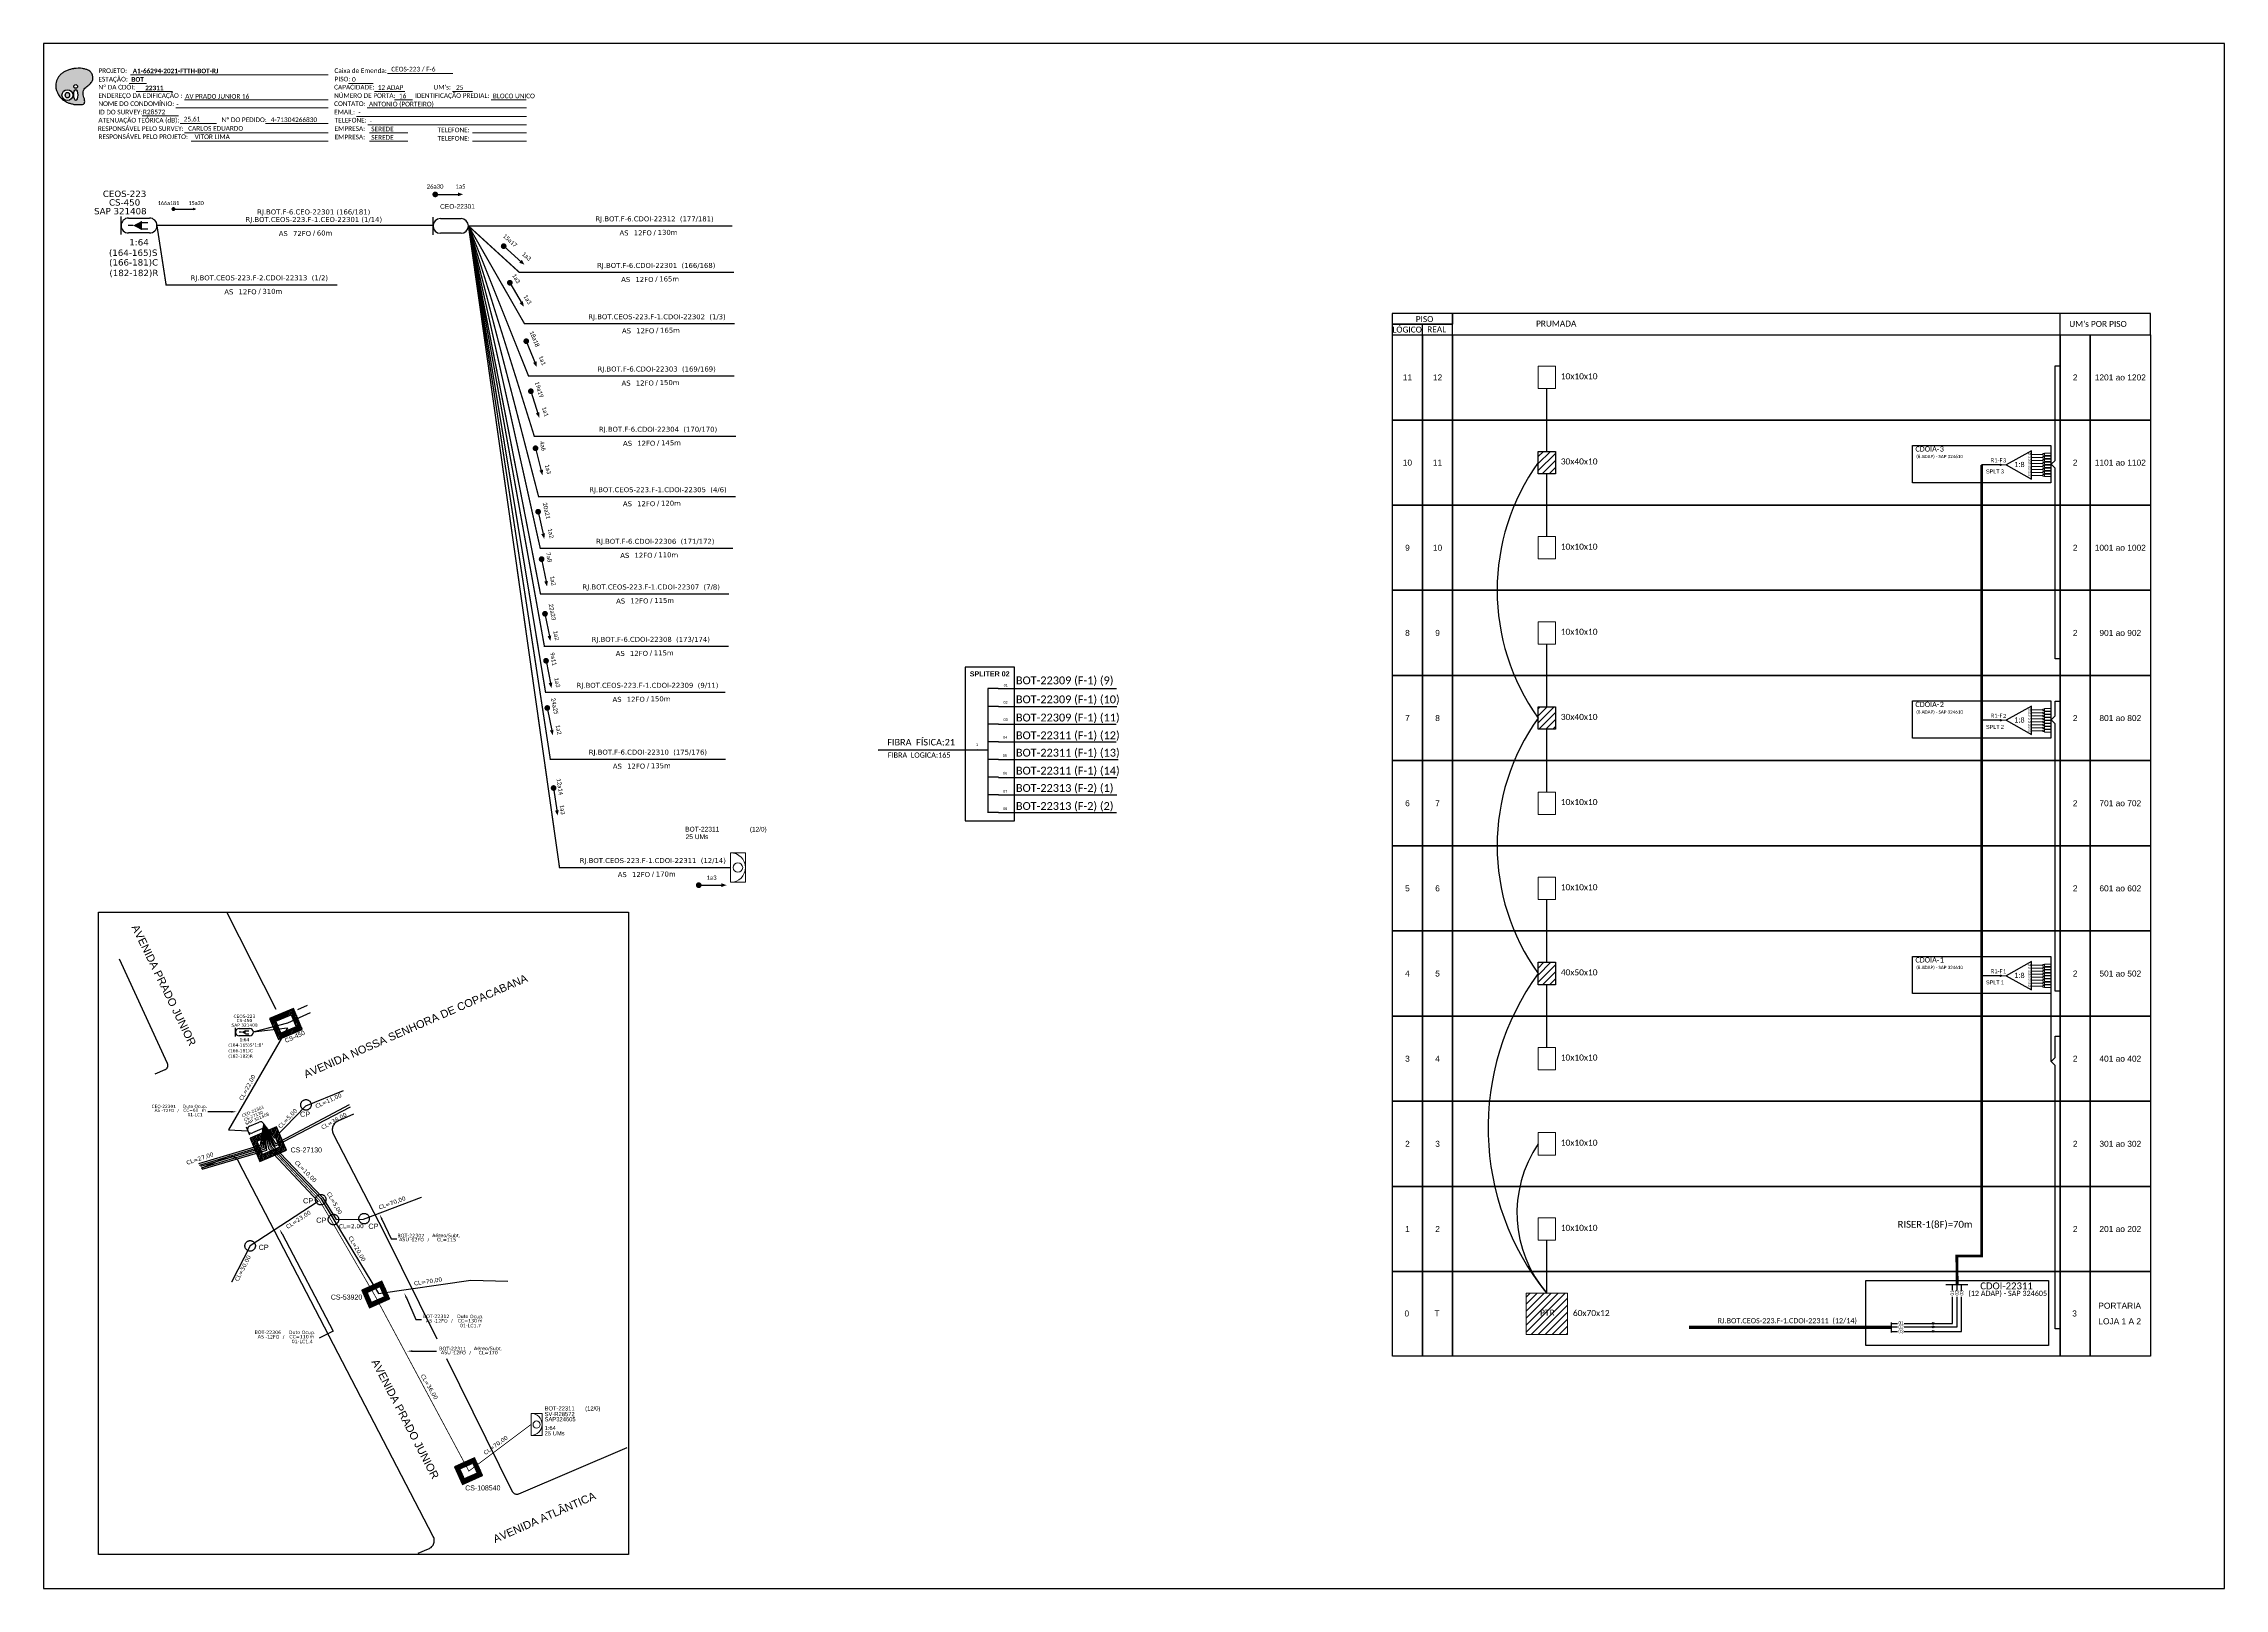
# Model space of a CAD drawing. Extents: x -89 to 749, y 705 to 1299.
import ezdxf
from ezdxf import colors
from ezdxf.entities.mleader import LeaderData, LeaderLine
from ezdxf.enums import TextEntityAlignment as Align
from ezdxf.math import Vec2, Vec3

# ---------------------------------------------------------------- set-up
doc = ezdxf.new("R2010")
doc.units = 0
doc.linetypes.add('PHANTOM2', pattern=[1.25, 0.625, -0.125, 0.125, -0.125, 0.125, -0.125])
for name, color, linetype in [('10.0-Cartográfico', 252, 'Continuous'), ('10.1-Caixas Subterrâneas', 5, 'Continuous'), ('20.4-CEOS', 1, 'Continuous'), ('20.5-CEO', 1, 'Continuous'), ('CAP a instalar', 1, 'Continuous'), ('CAP_A_INSTALAR', 1, 'Continuous'), ('CD a instalar', 1, 'Continuous'), ('CELULAS_GPON', 7, 'Continuous'), ('label_cabos', 7, 'Continuous'), ('Legenda', 1, 'Continuous'), ('LOGRADOURO', 5, 'Continuous'), ('SETA', 7, 'Continuous'), ('texto', 255, 'Continuous'), ('UNIFILAR', 7, 'Continuous')]:
    doc.layers.add(name, color=color, linetype=linetype)
for name, color, linetype, lineweight in [("20.0-LEGENDA DOS CDO'S", 1, 'Continuous', 0), ('20.1-CDO_INTERIOR', 1, 'Continuous', 0), ('20.2-CDO_POSTE', 1, 'Continuous', 5), ('40.1-ETIQUETAS', 1, 'Continuous', 20)]:
    doc.layers.add(name, color=color, linetype=linetype, lineweight=lineweight)
doc.layers.add('EXTRA', color=50, linetype='Continuous', plot=False)
doc.styles.add('ARIAL', font='arial.ttf')
doc.styles.add('siredit', font='verdana.ttf')
doc.styles.get("Standard").update_dxf_attribs({"font": 'arial.ttf'})
doc.styles.add('WMF-Calibri0', font='calibri.ttf')
doc.styles.add('WMF-Calibri1', font='calibrib.ttf')
doc.linetypes.add('FENCELINE1', pattern='A,0.25,-0.1,[133,ltypeshp.shx,S=0.1,R=0,X=-0.1,Y=0],-0.1,1', length=1.45)

# ---------------------------------------------------------------- blocks, each defined once
blk = doc.blocks.new('OI')
h = blk.add_hatch(color=40)
edge = h.paths.add_edge_path()
edge.add_spline(control_points=[(4.35, -0.67), (3.92, -0.99), (3.26, -1.5), (2.81, -2.59), (2.9, -3.5), (3.06, -4.27), (3.31, -4.85), (3.37, -5.39), (3.4, -5.88), (3.2, -6.4), (2.54, -6.61), (1.65, -6.63), (0.55, -6.67), (-0.56, -6.42), (-1.61, -6.14), (-2.77, -5.61), (-3.92, -4.77), (-4.89, -3.7), (-5.34, -2.65), (-5.6, -1.94), (-5.85, -0.96), (-5.71, 0.47), (-5.1, 2.02), (-4.14, 3.02), (-3.3, 3.61), (-2.37, 4.16), (-1.36, 4.44), (-0.56, 4.7), (0.79, 4.85), (2.24, 4.97), (3.79, 4.57), (4.67, 4.21), (5.44, 3.65), (5.76, 2.99), (6.03, 2.21), (6.01, 1.46), (5.72, 0.64), (5.31, 0.08), (4.88, -0.38), (4.51, -0.55), (4.35, -0.67)], knot_values=[0, 0, 0, 0, 1.60434, 2.417191, 3.427595, 4.282808, 4.776746, 5.304182, 5.888771, 6.258406, 6.858137, 7.79129, 8.986195, 10.124242, 11.187857, 12.242908, 13.953784, 15.414161, 16.515391, 17.349188, 17.675853, 19.552021, 21.515531, 22.568638, 23.63245, 24.621084, 25.782718, 26.745347, 27.142653, 29.870543, 31.004649, 31.921532, 32.709589, 33.801391, 34.042471, 35.192333, 35.971461, 36.628871, 37.254359, 37.836911, 37.836911, 37.836911, 37.836911], degree=3, periodic=0)
h.paths.add_polyline_path([(1.13, -0.87, -1), (-0.04, -0.87, -1)], flags=16)
edge = h.paths.add_edge_path(flags=16)
edge.add_ellipse((0.56, -3.59), major_axis=(-0.02, 1.71), ratio=0.361305, start_angle=0, end_angle=360)
h.paths.add_polyline_path([(-0.36, -3.62, -1), (-3.8, -3.62, -1)], flags=16)
edge = h.paths.add_edge_path(flags=0)
edge.add_ellipse((-2.08, -3.62), major_axis=(0, 0.885), ratio=0.758294, start_angle=0, end_angle=360)
at = {"color": 40}
for centre, radius in [((-2.08, -3.62), 1.72), ((0.54, -0.87), 0.587)]:
    blk.add_circle(centre, radius, dxfattribs=at)
blk.add_ellipse((-2.08, -3.62), major_axis=(0, 0.885), ratio=0.758294, start_param=-3.141592653589792, end_param=3.141592653589792, dxfattribs=at)
blk.add_ellipse((0.56, -3.59), major_axis=(-0.02, 1.71), ratio=0.361305, dxfattribs=at)
at = {"color": 40, "start_tangent": (-0.800898, -0.598801), "end_tangent": (-0.800898, -0.598801)}
blk.add_spline([(4.35, -0.67), (3.2, -1.78), (2.9, -2.54), (2.92, -3.55), (3.12, -4.38), (3.28, -4.85), (3.37, -5.37), (3.35, -5.95), (3.2, -6.29), (2.66, -6.55), (1.73, -6.63), (0.54, -6.62), (-0.58, -6.41), (-1.6, -6.11), (-2.56, -5.67), (-3.95, -4.67), (-4.89, -3.56), (-5.37, -2.56), (-5.64, -1.78), (-5.72, -1.46), (-5.63, 0.42), (-4.84, 2.22), (-4.13, 2.99), (-3.27, 3.62), (-2.4, 4.09), (-1.3, 4.47), (-0.37, 4.72), (0.02, 4.77), (2.75, 4.8), (3.85, 4.53), (4.69, 4.16), (5.31, 3.68), (5.85, 2.73), (5.93, 2.5), (5.94, 1.35), (5.67, 0.62), (5.29, 0.08), (4.84, -0.36), (4.35, -0.67)], degree=3, dxfattribs=at)
blk = doc.blocks.new('CARIMBO')
at = {"color": 7, "lineweight": 0}
for points in [[(134.48, -16.3), (159.61, -16.3)], [(35.15, -20.06), (41.7, -20.06)], [(35.66, -16.79), (111.64, -16.79)], [(37.81, -23.14), (51.75, -23.14)], [(119.43, -20.02), (128.92, -20.02)], [(129.48, -23.14), (141.1, -23.14)], [(159.42, -23.14), (167.09, -23.14)], [(40.13, -32.55), (54.07, -32.55)], [(52.97, -29.48), (111.64, -29.48)], [(56.38, -26.37), (111.64, -26.37)], [(122.56, -32.72), (187.83, -32.72)], [(126.6, -29.48), (187.83, -29.48)], [(137.07, -26.37), (144.01, -26.37)], [(174.24, -26.37), (187.8, -26.37)], [(54.67, -35.52), (68.61, -35.52)], [(56.38, -39.07), (111.64, -39.07)], [(126.84, -35.96), (187.83, -35.96)], [(127.45, -39.07), (142.25, -39.07)], [(167.06, -39.07), (187.83, -39.07)], [(58.87, -42.31), (111.64, -42.31)], [(127.45, -42.31), (142.25, -42.31)], [(167.06, -42.31), (187.83, -42.31)]]:
    blk.add_lwpolyline(points, dxfattribs=at)
at = {"color": 7, "xscale": 1.213923925163967, "yscale": 1.213923925163967, "zscale": 1.213923925163967, "rotation": 0.1532896023949059}
blk.add_blockref('OI', (13.86, -20.16), dxfattribs=at)
at = {"color": 7, "lineweight": 0, "style": 'WMF-Calibri0'}
for s, height, p in [('PROJETO:', 1.793, (23.26, -16.04)), ('Caixa de Emenda:', 1.7927, (114.02, -16.04)), ('ESTAÇÃO:', 1.793, (23.26, -19.32)), ('ENDEREÇO DA EDIFICAÇÃO :', 1.7927, (23.26, -25.63)), ('Nº DA CDOI:', 1.7927, (23.26, -22.39)), ('CAPACIDADE:', 1.7927, (113.91, -22.39)), ('NÚMERO DE PORTA:', 1.7927, (113.91, -25.63)), ('PISO:', 1.793, (114.09, -19.28)), ('IDENTIFICAÇÃO PREDIAL:', 1.7927, (144.99, -25.63)), ("UM's:", 1.793, (152.15, -22.39)), ('ATENUAÇÃO TEÓRICA (dB):', 1.7927, (23.26, -35.09)), ('NOME DO CONDOMÍNIO:', 1.7927, (23.26, -28.74)), ('ID DO SURVEY:', 1.7927, (23.26, -31.97)), ('CONTATO:', 1.793, (113.91, -28.74)), ('EMAIL:', 1.793, (113.91, -31.97)), ('TELEFONE:', 1.793, (114.09, -35.09)), ('RESPONSÁVEL PELO SURVEY:', 1.7927, (23.02, -38.32)), ('RESPONSÁVEL PELO PROJETO:', 1.7927, (23.26, -41.44)), ('EMPRESA:', 1.793, (114.09, -38.32)), ('EMPRESA:', 1.793, (114.09, -41.56)), ('TELEFONE:', 1.793, (153.7, -38.83)), ('TELEFONE:', 1.793, (153.7, -42.06))]:
    blk.add_text(s, height=height, dxfattribs=at).set_placement(p)
at = {"color": 7, "lineweight": 0, "flags": 8}
for tag, p, style in [('PROJ', (36.46, -16.13), 'WMF-Calibri1'), ('CEOS-XX', (135.87, -15.46), 'WMF-Calibri0'), ('EST', (35.94, -19.41), 'WMF-Calibri1'), ('LOGRADOURO', (56.65, -25.91), 'WMF-Calibri0'), ('PISO_PTR', (120.78, -19.42), 'WMF-Calibri0'), ('CAPAC.', (130.66, -22.52), 'WMF-Calibri0'), ('N°', (138.85, -25.77), 'WMF-Calibri0'), ("UC'S", (160.78, -22.54), 'WMF-Calibri0'), ('N°PREDIO', (174.94, -25.77), 'WMF-Calibri0'), ('_ID_', (40.39, -31.94), 'WMF-Calibri0'), ('NOME_DO_COND.', (53.23, -29.02), 'WMF-Calibri0'), ('O_POTEN', (56.06, -34.68), 'WMF-Calibri0'), ('EMAIL', (123.26, -32.12), 'WMF-Calibri0'), ('NOME_DO_CONTATO', (127.3, -28.89), 'WMF-Calibri0'), ('RES_SURVEY', (57.78, -38.23), 'WMF-Calibri0'), ('RES_PROJ', (60.27, -41.47), 'WMF-Calibri0'), ('TELEFONE', (127.55, -35.36), 'WMF-Calibri0'), ('EMP_RESP_SURVEY', (128.16, -38.47), 'WMF-Calibri0'), ('EMP_RESP_PROJ', (128.16, -41.71), 'WMF-Calibri0'), ('CONT_RESP_SURVEY', (167.76, -38.47), 'WMF-Calibri0'), ('CONT_RESP_PROJ', (167.76, -41.71), 'WMF-Calibri0')]:
    blk.add_attdef(tag, p, '', height=1.79, dxfattribs=dict(at, style=style))
at = {"color": 7, "lineweight": 0, "style": 'WMF-Calibri1', "flags": 8}
blk.add_attdef("N° CDO'S", text='', height=1.79, dxfattribs=at).set_placement((44.78, -22.68), align=Align.CENTER)
blk = doc.blocks.new('MHMZ')
at = {"linetype": 'PHANTOM2'}
blk.add_circle((0, 0), 0.0000101, dxfattribs=at)
blk = doc.blocks.new('*X59')
at = {"color": 0, "linetype": 'Continuous'}
for p, q in [((-1.25, 0.34099), (-0.49099, 1.1)), ((-1.25, 0.517767), (-0.667767, 1.1)), ((-1.25, 0.694544), (-0.844544, 1.1)), ((-1.25, 0.87132), (-1.02132, 1.1)), ((-1.25, 1.048097), (-1.198097, 1.1)), ((-1.25, 0.164214), (-0.8035, 0.610714)), ((-1.25, -0.012563), (-0.8035, 0.433937)), ((-1.25, -0.18934), (-0.8035, 0.25716)), ((-1.25, -0.366117), (-0.8035, 0.080383)), ((-0.789214, 0.625), (-0.314214, 1.1)), ((-0.612437, 0.625), (-0.137437, 1.1)), ((-0.43566, 0.625), (0.03934, 1.1)), ((-0.258883, 0.625), (0.216117, 1.1)), ((-0.082107, 0.625), (0.392893, 1.1)), ((0.09467, 0.625), (0.56967, 1.1)), ((0.271447, 0.625), (0.746447, 1.1)), ((0.448223, 0.625), (0.923223, 1.1)), ((0.625, 0.625), (1.1, 1.1)), ((0.801777, 0.625), (1.25, 1.073223)), ((0.8035, 0.449947), (1.25, 0.896447)), ((0.8035, 0.27317), (1.25, 0.71967)), ((0.8035, 0.096393), (1.25, 0.542893)), ((0.8035, -0.080383), (1.25, 0.366117)), ((0.8035, -0.25716), (1.25, 0.18934)), ((0.8035, -0.433937), (1.25, 0.012563)), ((-1.25, -0.542893), (-0.8035, -0.096393)), ((-1.25, -0.71967), (-0.8035, -0.27317)), ((-1.25, -0.896447), (-0.8035, -0.449947)), ((-1.25, -1.073223), (-0.801777, -0.625)), ((-1.1, -1.1), (-0.625, -0.625)), ((-0.923223, -1.1), (-0.448223, -0.625)), ((-0.746447, -1.1), (-0.271447, -0.625)), ((-0.56967, -1.1), (-0.09467, -0.625)), ((-0.392893, -1.1), (0.082107, -0.625)), ((-0.216117, -1.1), (0.258883, -0.625)), ((-0.03934, -1.1), (0.43566, -0.625)), ((0.137437, -1.1), (0.612437, -0.625)), ((0.314214, -1.1), (0.789214, -0.625)), ((0.49099, -1.1), (1.25, -0.34099)), ((0.667767, -1.1), (1.25, -0.517767)), ((0.8035, -0.610714), (1.25, -0.164214)), ((0.844544, -1.1), (1.25, -0.694544)), ((1.02132, -1.1), (1.25, -0.87132)), ((1.198097, -1.1), (1.25, -1.048097))]:
    blk.add_line(p, q, dxfattribs=at)
blk = doc.blocks.new('MANHOLE_MQ')
at = {"color": 0, "linetype": 'Continuous'}
for p, q in [((0.00000623, 0.00000569), (-0.00000627, 0.00000569)), ((-0.00000627, 0.00000569), (-0.00000627, -0.00000531)), ((-0.00000404, 0.00000331), (0.00000399, 0.00000331)), ((-0.00000404, -0.00000294), (-0.00000404, 0.00000331)), ((0.00000399, 0.00000331), (0.00000399, -0.00000294)), ((0.00000623, -0.00000531), (0.00000623, 0.00000569)), ((-0.00000627, -0.00000531), (0.00000623, -0.00000531)), ((0.00000399, -0.00000294), (-0.00000404, -0.00000294)), ((0.00000399, -0.00000294), (0.00000399, -0.00000294))]:
    blk.add_line(p, q, dxfattribs=at)
at = {"color": 0, "linetype": 'Continuous', "xscale": 5e-06, "yscale": 5e-06, "zscale": 1e-05}
blk.add_blockref('*X59', (-0.00000002, 0.00000019), dxfattribs=at)
blk = doc.blocks.new('*U88')
at = {"layer": '20.4-CEOS', "color": 7, "style": 'siredit'}
for tag, p in [('FIBRAS_SPLITTER', (0, 0)), ('FIBRAS_TOP_C', (0, -4.13)), ('RESERVA_FINAIS', (0, -5.46))]:
    blk.add_attdef(tag, p, '', height=1.01, dxfattribs=at)
for tag, p, flags in [('ID_ATIVIDADE', (0, -6.77), 3), ('QTDE', (0, -9.4), 1), ('FATOR', (0, -8.09), 1), ('FID', (0, -10.71), 1)]:
    blk.add_attdef(tag, p, '', height=1.01, dxfattribs=dict(at, flags=flags))
blk = doc.blocks.new('Inst CB DT OCUP CFOA-SM-AS-80-TS-72')
at = {"layer": 'label_cabos', "color": 0, "style": 'siredit'}
for tag, flags, p in [('ID_ATIVIDADE', 3, (1.31, 2.67)), ('FATOR', 1, (11.56, 2.55))]:
    blk.add_attdef(tag, text='', height=1, rotation=359.69001, dxfattribs=dict(at, flags=flags)).set_placement(p, align=Align.MIDDLE_CENTER)
for tag, p in [('TIPO_CABO', (1.76, 0)), ('DESTINO_CABO', (3.13, 1.26)), ('CABO', (4.69, -0.05)), ('/', (7.71, -0.05)), ('LANCE', (10.91, 0)), ('TIPO_CABO', (13.11, 1.24)), ('UND', (15.96, 0)), ('FID', (13.15, -1.41))]:
    blk.add_attdef(tag, text='', height=1, rotation=359.69001, dxfattribs=at).set_placement(p, align=Align.MIDDLE_CENTER)
blk.add_attdef('QTDE', (12.43, -0.47), '', height=1, rotation=359.69001, dxfattribs=at)
blk = doc.blocks.new('Inst CB DT OCUP CFOA-SM-AS-80-TS-24')
at = {"layer": 'label_cabos', "color": 0, "style": 'siredit'}
for tag, flags, p in [('ID_ATIVIDADE', 3, (1.31, 2.67)), ('FATOR', 1, (11.56, 2.55))]:
    blk.add_attdef(tag, text='', height=1, rotation=359.69001, dxfattribs=dict(at, flags=flags)).set_placement(p, align=Align.MIDDLE_CENTER)
for tag, p in [('TIPO_CABO', (1.76, 0)), ('DESTINO_CABO', (3.13, 1.26)), ('CABO', (4.69, -0.05)), ('/', (7.71, -0.05)), ('LANCE', (10.91, 0)), ('TIPO_CABO', (13.11, 1.24)), ('UND', (15.96, 0)), ('FID', (13.15, -1.41))]:
    blk.add_attdef(tag, text='', height=1, rotation=359.69001, dxfattribs=at).set_placement(p, align=Align.MIDDLE_CENTER)
blk.add_attdef('QTDE', (12.43, -0.47), '', height=1, rotation=359.69001, dxfattribs=at)
blk = doc.blocks.new('LEGENDA DOS CABOS')
at = {"layer": 'EXTRA', "color": 0, "style": 'siredit'}
for tag, p in [('ID', (4.6, 0.97)), ('XX', (9.03, 0.97))]:
    blk.add_attdef(tag, text='', height=0.48, rotation=359.69001, dxfattribs=at).set_placement(p, align=Align.MIDDLE_CENTER)
at = {"layer": 'Legenda', "color": 0, "style": 'siredit'}
for tag, p in [('TIPO_CABO', (1.31, 0)), ('CABO', (4.69, -0.05)), ('/', (6.81, -0.05)), ('METROS', (10.03, -0.05))]:
    blk.add_attdef(tag, text='', height=0.8, rotation=359.69001, dxfattribs=at).set_placement(p, align=Align.MIDDLE_CENTER)
blk = doc.blocks.new('ETIQUETA_RS5F')
at = {"layer": '40.1-ETIQUETAS', "color": 0, "style": 'siredit'}
blk.add_text('/', height=1.5, dxfattribs=at).set_placement((1.58, -1.95), align=Align.MIDDLE_RIGHT)
for tag, p in [('ETIQUETA_R_SECUNDARIA', (1.21, 2.1)), ('ETIQUETA_R_PRIMARIA', (1.21, 4.1)), ('F_ATIVAS/F_MORTAS', (1.14, -4.24))]:
    blk.add_attdef(tag, text='', height=1.5, dxfattribs=at).set_placement(p, align=Align.MIDDLE_CENTER)
for tag, p in [('TIPO_CABO', (-6.58, -2.12)), ('CAP_CABO', (0.4, -2.09))]:
    blk.add_attdef(tag, text='', height=1.5, dxfattribs=at).set_placement(p, align=Align.MIDDLE_RIGHT)
for tag, p in [('FUSÃO_1', (0.85, -8.39)), ('FUSÃO_2', (0.85, -10.6)), ('FUSÃO_3', (0.85, -12.93)), ('FUSÃO_4', (0.85, -15.14)), ('FUSÃO_5', (0.85, -17.16))]:
    blk.add_attdef(tag, text='', height=1.5, dxfattribs=at).set_placement(p, align=Align.CENTER)
blk.add_attdef('METROS', text='', height=1.5, dxfattribs=at).set_placement((2.14, -1.95), align=Align.MIDDLE_LEFT)
blk = doc.blocks.new('CEOS_RP_CT_DRT')
at = {"layer": '20.4-CEOS', "color": 0}
for p, q in [((-4.54, 1.19), (-1.19, 1.19)), ((-1.19, -1.19), (-4.54, -1.19))]:
    blk.add_line(p, q, dxfattribs=at)
for points in [[(-5.73, -1.43), (-5.73, 1.44)], [(-3.79, 0), (-4.59, 0)], [(-2.47, 0.48), (-1.45, 0.48)], [(-2.47, -0.52), (-1.45, -0.52)]]:
    blk.add_lwpolyline(points, dxfattribs=at)
blk.add_lwpolyline([(-3.79, 0, 0, 1.47, 0), (-2.41, 0, 1.47, 1.47, 0)], format="xyseb", dxfattribs=at)
for centre, start, end in [((-4.54, 0), 90, 270), ((-1.19, 0), 270, 90)]:
    blk.add_arc(centre, 1.19, start, end, dxfattribs=at)
at = {"layer": '20.4-CEOS', "color": 7, "style": 'siredit'}
for tag, p in [('Nº_DA_CEOS', (-2.86, 5.6)), ('LOCAL', (-2.86, 4.24)), ('SAP', (-2.86, 2.78)), ('RACIO_SPLITAGEM', (-2.86, -1.88)), ('FIBRAS_SPLITTER', (-2.86, -3.58)), ('RESERVA_FINAIS', (-2.86, -6.39)), ('FIBRAS_TOP_C', (-2.86, -5.08))]:
    blk.add_attdef(tag, text='', height=1.01, dxfattribs=at).set_placement(p, align=Align.TOP_CENTER)
blk = doc.blocks.new('CDOE-TEXTO PADRÃO')
at = {"layer": "20.0-LEGENDA DOS CDO'S", "color": 0, "style": 'ARIAL'}
for tag, p in [('CDO_N', (0.49, 7.39)), ('SAP', (0.51, 1.67)), ('CORDOALHA', (0.5, 4.33)), ('SPLITER_1', (0.59, -0.91)), ('(XX-XX_F)S', (0.54, -8.29)), ('SPLITER_2', (0.6, -3.55)), ('(XX-XX_L)S', (0.55, -10.83)), ('UMS', (0.55, -13.15))]:
    blk.add_attdef(tag, p, '', height=1.7, rotation=0.11799, dxfattribs=at)
blk.add_attdef('FIBRAS_UTILIZADAS', text='', height=1.7, rotation=0.11799, dxfattribs=at).set_placement((19.77, 7.43), align=Align.CENTER)
blk = doc.blocks.new('CDOI_INT')
at = {"layer": '20.1-CDO_INTERIOR', "color": 0, "lineweight": 18}
blk.add_lwpolyline([(4.25, -4.25), (4.25, 4.25), (0, 4.25), (0, -4.25)], close=True, dxfattribs=at)
blk.add_circle((2.12, 0), 1.36, dxfattribs=at)
blk.add_arc((0, 0), 4.25, 270, 90, dxfattribs=at)
at = {"layer": "20.0-LEGENDA DOS CDO'S", "color": 0, "style": 'ARIAL'}
for tag, p in [('SAP', (-0.08, 6.23)), ('CDO_N', (-0.08, 10.38)), ('SURVEY', (-0.08, 8.2)), ('SPLITER_1', (21.18, 10.38)), ('SPLITER_2', (21.19, 8.68)), ('1:XX', (5.94, -2.22)), ('UMS', (5.94, -4.24))]:
    blk.add_attdef(tag, p, '', height=1.36, dxfattribs=at)
blk.add_attdef('FIBRAS_UTILIZADAS', text='', height=1.36, dxfattribs=at).set_placement((15.34, 10.38), align=Align.CENTER)
blk = doc.blocks.new('CEO')
at = {"layer": '20.4-CEOS', "color": 0}
for p, q in [((33949.46, 58973.81), (33949.46, 58980.64)), ((33952.29, 58980.06), (33960.24, 58980.06)), ((33960.24, 58974.39), (33952.29, 58974.39))]:
    blk.add_line(p, q, dxfattribs=at)
for centre, start, end in [((33952.29, 58977.22), 90, 270), ((33960.24, 58977.22), 270, 90)]:
    blk.add_arc(centre, 2.83, start, end, dxfattribs=at)
at = {"layer": '20.4-CEOS', "color": 7, "style": 'siredit'}
for tag, p in [('Nº_DA_CEOS', (33956.27, 58990.52)), ('LOCAL', (33956.27, 58987.31)), ('SAP', (33956.27, 58983.82)), ('RACIO_SPLITAGEM', (33956.27, 58972.74)), ('FIBRAS_SPLITTER', (33956.27, 58968.71)), ('RESERVA_FINAIS', (33956.27, 58962.02)), ('FIBRAS_TOP_C', (33956.27, 58965.14))]:
    blk.add_attdef(tag, text='', height=2.4, dxfattribs=at).set_placement(p, align=Align.TOP_CENTER)
blk = doc.blocks.new('SPLT_1-8_SC-APC')
at = {"color": 1, "lineweight": 0}
blk.add_lwpolyline([(-17.04, -7.55), (-19.26, -7.55)], dxfattribs=at)
at = {"color": 1}
blk.add_lwpolyline([(-7.37, -2.1), (-17.04, -7.55), (-7.37, -13), (-7.37, -2.1)], dxfattribs=at)
at = {"color": 3, "lineweight": 0}
for points in [[(-2.99, -3.51), (-7.37, -3.51)], [(-7.37, -4.66), (-2.99, -4.66)], [(-7.37, -5.82), (-2.99, -5.82)], [(-7.37, -6.97), (-2.99, -6.97)], [(-7.37, -8.12), (-2.99, -8.12)], [(-2.41, -3.02), (-2.41, -4)], [(-2.41, -3.02), (0, -3.02)], [(-2.41, -4), (0, -4)], [(-2.41, -4.17), (-2.41, -5.16)], [(-2.41, -4.17), (0, -4.17)], [(-2.41, -5.16), (0, -5.16)], [(-2.41, -5.32), (-2.41, -6.31)], [(-2.41, -5.32), (0, -5.32)], [(-2.41, -6.31), (0, -6.31)], [(-2.41, -6.48), (-2.41, -7.46)], [(-2.41, -6.48), (0, -6.48)], [(-2.41, -7.46), (0, -7.46)], [(-2.41, -7.63), (-2.41, -8.62)], [(-2.41, -7.63), (0, -7.63)], [(-7.37, -9.28), (-2.99, -9.28)], [(-7.37, -10.43), (-2.99, -10.43)], [(-7.37, -11.58), (-2.99, -11.58)], [(-2.41, -8.62), (0, -8.62)], [(-2.41, -8.78), (-2.41, -9.77)], [(-2.41, -8.78), (0, -8.78)], [(-2.41, -9.77), (0, -9.77)], [(-2.41, -9.94), (-2.41, -10.92)], [(-2.41, -9.94), (0, -9.94)], [(-2.41, -10.92), (0, -10.92)], [(-2.41, -11.09), (-2.41, -12.08)], [(-2.41, -11.09), (0, -11.09)], [(-2.41, -12.08), (0, -12.08)]]:
    blk.add_lwpolyline(points, dxfattribs=at)
for points in [[(-2.99, -3.22), (-2.41, -3.22), (-2.41, -3.8), (-2.99, -3.8)], [(-2.99, -4.38), (-2.41, -4.38), (-2.41, -4.95), (-2.99, -4.95)], [(-2.99, -5.53), (-2.41, -5.53), (-2.41, -6.1), (-2.99, -6.1)], [(-2.99, -6.68), (-2.41, -6.68), (-2.41, -7.26), (-2.99, -7.26)], [(-2.99, -7.84), (-2.41, -7.84), (-2.41, -8.41), (-2.99, -8.41)], [(-2.99, -8.99), (-2.41, -8.99), (-2.41, -9.56), (-2.99, -9.56)], [(-2.99, -10.14), (-2.41, -10.14), (-2.41, -10.72), (-2.99, -10.72)], [(-2.99, -11.3), (-2.41, -11.3), (-2.41, -11.87), (-2.99, -11.87)]]:
    blk.add_lwpolyline(points, close=True, dxfattribs=at)
at = {"color": 1, "style": 'ARIAL'}
for s, height, p in [('1:8', 2, (-13.91, -8.4)), ('S1', 0.75, (-8.74, -3.78)), ('S2', 0.75, (-8.74, -4.97)), ('S3', 0.75, (-8.74, -6.18)), ('S4', 0.75, (-8.74, -7.36)), ('S5', 0.75, (-8.74, -8.57)), ('S6', 0.75, (-8.74, -9.69)), ('S7', 0.75, (-8.74, -10.78)), ('S8', 0.75, (-8.74, -11.9))]:
    blk.add_text(s, height=height, dxfattribs=at).set_placement(p)

msp = doc.modelspace()

# ---------------------------------------------------------------- hatches: boundary and pattern name
h = msp.add_hatch()
h.set_pattern_fill('ANSI31', color=1, scale=0.6)
h.set_pattern_definition([(45, (-506.6437, 0), (-1.3470384, 1.3470384), [])])
h.paths.add_polyline_path([(485.4, 937.14), (492.02, 937.14), (492.02, 945.76), (485.4, 945.76)])
h.paths.add_polyline_path([(492.02, 1035.37), (492.02, 1043.99), (485.4, 1043.99), (485.4, 1035.37)])
h.paths.add_polyline_path([(492.02, 1142.23), (485.4, 1142.23), (485.4, 1133.61), (492.02, 1133.61)])
h = msp.add_hatch(color=3)
h.dxf.hatch_style = 1
edge = h.paths.add_edge_path()
edge.add_arc((663.17, 1137.05), 0.256, 0, 360)
h = msp.add_hatch(color=3)
h.dxf.hatch_style = 1
edge = h.paths.add_edge_path()
edge.add_arc((663.17, 1038.82), 0.256, 0, 360)
h = msp.add_hatch(color=3)
h.dxf.hatch_style = 1
edge = h.paths.add_edge_path()
edge.add_arc((663.17, 940.59), 0.256, 0, 360)
h = msp.add_hatch()
h.set_pattern_fill('ANSI31', color=1, scale=0.6)
h.set_pattern_definition([(45, (-240.9985, 3489.732), (-1.3470384, 1.3470384), [])])
h.paths.add_polyline_path([(496.61, 818.48), (480.81, 818.48), (480.81, 802.67), (496.61, 802.67)])
h.paths.add_polyline_path([(485.54, 809.3), (492.35, 809.3), (492.35, 812.78), (485.54, 812.78)], flags=24)
h = msp.add_hatch(color=3)
h.dxf.hatch_style = 1
edge = h.paths.add_edge_path()
edge.add_arc((637.22, 806.9), 0.339, 0, 360)
h = msp.add_hatch(color=3)
h.dxf.hatch_style = 1
edge = h.paths.add_edge_path()
edge.add_arc((637.22, 805.57), 0.339, 0, 360)
h = msp.add_hatch(color=3)
h.dxf.hatch_style = 1
edge = h.paths.add_edge_path()
edge.add_arc((637.22, 803.85), 0.339, 0, 360)

# ---------------------------------------------------------------- linework, layer by layer
at = {"color": 3}
msp.add_line((621.14, 806.9), (623.61, 806.9), dxfattribs=at)
for points in [[(-89.32, 705.02), (749.25, 705.02), (749.25, 1299.02), (-89.32, 1299.02), (-89.32, 705.02)], [(440.86, 1187.03), (440.86, 1191.14)], [(452.44, 1187.03), (720.81, 1187.03), (720.81, 1195.26), (452.44, 1195.26), (452.44, 1195.26), (452.44, 1191.14)], [(686.05, 1187.03), (686.05, 1195.26)]]:
    msp.add_lwpolyline(points)
at = {"color": 7, "lineweight": 0}
msp.add_lwpolyline([(-4.01, 1268.26), (20.14, 1268.26)], dxfattribs=at)
at = {"const_width": 1.1}
for points in [[(60.74, 1241.04, 1), (61.83, 1241.04, 1)], [(87.18, 1221.49, 1), (88, 1220.76, 1)], [(89.69, 1207.55, 1), (90.24, 1206.6, 1)], [(96.07, 1185.1, 1), (96.48, 1184.08, 1)], [(97.87, 1165.89, 1), (98.2, 1164.85, 1)], [(99.69, 1143.97, 1), (99.97, 1142.9, 1)], [(100.71, 1119.57, 1), (100.95, 1118.5, 1)], [(102.08, 1101.34, 1), (102.29, 1100.26, 1)], [(103.37, 1080.33, 1), (103.58, 1079.25, 1)], [(103.77, 1062.26, 1), (103.98, 1061.18, 1)], [(104.26, 1044.1, 1), (104.47, 1043.02, 1)], [(106.72, 1013.33, 1), (106.87, 1012.24, 1)]]:
    msp.add_lwpolyline(points, format="xyb", close=True, dxfattribs=at)
at = {"color": 7, "const_width": 0.754}
msp.add_lwpolyline([(-39.77, 1235.42, 1), (-39.01, 1235.42, 1)], format="xyb", close=True, dxfattribs=at)
for points in [[(429.29, 1191.14), (452.44, 1191.14), (452.44, 1195.26), (429.29, 1195.26)], [(429.29, 1187.03), (452.44, 1187.03), (452.44, 1191.14), (429.29, 1191.14)], [(429.33, 1187.03), (440.9, 1187.03), (440.9, 1154.29), (429.33, 1154.29)], [(440.9, 1187.03), (452.47, 1187.03), (452.47, 1154.29), (440.9, 1154.29)], [(452.47, 1187.03), (686.09, 1187.03), (686.09, 1154.29), (452.47, 1154.29)], [(686.09, 1187.03), (697.66, 1187.03), (697.66, 1154.29), (686.09, 1154.29)], [(697.66, 1187.03), (720.81, 1187.03), (720.81, 1154.29), (697.66, 1154.29)], [(429.33, 1154.29), (440.9, 1154.29), (440.9, 1121.54), (429.33, 1121.54)], [(440.9, 1154.29), (452.47, 1154.29), (452.47, 1121.54), (440.9, 1121.54)], [(452.47, 1154.29), (686.09, 1154.29), (686.09, 1121.54), (452.47, 1121.54)], [(686.09, 1154.29), (697.66, 1154.29), (697.66, 1121.54), (686.09, 1121.54)], [(697.66, 1154.29), (720.81, 1154.29), (720.81, 1121.54), (697.66, 1121.54)], [(429.33, 1121.54), (440.9, 1121.54), (440.9, 1088.8), (429.33, 1088.8)], [(440.9, 1121.54), (452.47, 1121.54), (452.47, 1088.8), (440.9, 1088.8)], [(452.47, 1121.54), (686.09, 1121.54), (686.09, 1088.8), (452.47, 1088.8)], [(686.09, 1121.54), (697.66, 1121.54), (697.66, 1088.8), (686.09, 1088.8)], [(697.66, 1121.54), (720.81, 1121.54), (720.81, 1088.8), (697.66, 1088.8)], [(429.33, 1088.8), (440.9, 1088.8), (440.9, 1056.06), (429.33, 1056.06)], [(440.9, 1088.8), (452.47, 1088.8), (452.47, 1056.06), (440.9, 1056.06)], [(452.47, 1088.8), (686.09, 1088.8), (686.09, 1056.06), (452.47, 1056.06)], [(686.09, 1088.8), (697.66, 1088.8), (697.66, 1056.06), (686.09, 1056.06)], [(697.66, 1088.8), (720.81, 1088.8), (720.81, 1056.06), (697.66, 1056.06)], [(429.33, 1056.06), (440.9, 1056.06), (440.9, 1023.31), (429.33, 1023.31)], [(440.9, 1056.06), (452.47, 1056.06), (452.47, 1023.31), (440.9, 1023.31)], [(452.47, 1056.06), (686.09, 1056.06), (686.09, 1023.31), (452.47, 1023.31)], [(686.09, 1056.06), (697.66, 1056.06), (697.66, 1023.31), (686.09, 1023.31)], [(697.66, 1056.06), (720.81, 1056.06), (720.81, 1023.31), (697.66, 1023.31)], [(429.33, 1023.31), (440.9, 1023.31), (440.9, 990.57), (429.33, 990.57)], [(440.9, 1023.31), (452.47, 1023.31), (452.47, 990.57), (440.9, 990.57)], [(452.47, 1023.31), (686.09, 1023.31), (686.09, 990.57), (452.47, 990.57)], [(686.09, 1023.31), (697.66, 1023.31), (697.66, 990.57), (686.09, 990.57)], [(697.66, 1023.31), (720.81, 1023.31), (720.81, 990.57), (697.66, 990.57)], [(429.33, 990.57), (440.9, 990.57), (440.9, 957.83), (429.33, 957.83)], [(440.9, 990.57), (452.47, 990.57), (452.47, 957.83), (440.9, 957.83)], [(452.47, 990.57), (686.09, 990.57), (686.09, 957.83), (452.47, 957.83)], [(686.09, 990.57), (697.66, 990.57), (697.66, 957.83), (686.09, 957.83)], [(697.66, 990.57), (720.81, 990.57), (720.81, 957.83), (697.66, 957.83)], [(-68.25, 965.03), (135.6, 965.03), (135.6, 718.05), (-68.25, 718.05)], [(429.33, 957.83), (440.9, 957.83), (440.9, 925.08), (429.33, 925.08)], [(440.9, 957.83), (452.47, 957.83), (452.47, 925.08), (440.9, 925.08)], [(452.47, 957.83), (686.09, 957.83), (686.09, 925.08), (452.47, 925.08)], [(686.09, 957.83), (697.66, 957.83), (697.66, 925.08), (686.09, 925.08)], [(697.66, 957.83), (720.81, 957.83), (720.81, 925.08), (697.66, 925.08)], [(429.33, 925.08), (440.9, 925.08), (440.9, 892.34), (429.33, 892.34)], [(440.9, 925.08), (452.47, 925.08), (452.47, 892.34), (440.9, 892.34)], [(452.47, 925.08), (686.09, 925.08), (686.09, 892.34), (452.47, 892.34)], [(686.09, 925.08), (697.66, 925.08), (697.66, 892.34), (686.09, 892.34)], [(697.66, 925.08), (720.81, 925.08), (720.81, 892.34), (697.66, 892.34)], [(429.33, 892.34), (440.9, 892.34), (440.9, 859.59), (429.33, 859.59)], [(440.9, 892.34), (452.47, 892.34), (452.47, 859.59), (440.9, 859.59)], [(452.47, 892.34), (686.09, 892.34), (686.09, 859.59), (452.47, 859.59)], [(686.09, 892.34), (697.66, 892.34), (697.66, 859.59), (686.09, 859.59)], [(697.66, 892.34), (720.81, 892.34), (720.81, 859.59), (697.66, 859.59)], [(429.33, 859.59), (440.9, 859.59), (440.9, 826.85), (429.33, 826.85)], [(440.9, 859.59), (452.47, 859.59), (452.47, 826.85), (440.9, 826.85)], [(452.47, 859.59), (686.09, 859.59), (686.09, 826.85), (452.47, 826.85)], [(686.09, 859.59), (697.66, 859.59), (697.66, 826.85), (686.09, 826.85)], [(697.66, 859.59), (720.81, 859.59), (720.81, 826.85), (697.66, 826.85)], [(429.33, 826.85), (440.9, 826.85), (440.9, 794.29), (429.33, 794.29)], [(440.9, 826.85), (452.47, 826.85), (452.47, 794.29), (440.9, 794.29)], [(452.47, 826.85), (686.09, 826.85), (686.09, 794.29), (452.47, 794.29)], [(686.09, 826.85), (697.66, 826.85), (697.66, 794.29), (686.09, 794.29)], [(697.66, 826.85), (720.81, 826.85), (720.81, 794.29), (697.66, 794.29)]]:
    msp.add_lwpolyline(points, close=True)
at = {"color": 0, "lineweight": 0}
for points in [[(485.4, 1174.97), (492.02, 1174.97), (492.02, 1166.35), (485.4, 1166.35)], [(485.4, 1109.48), (492.02, 1109.48), (492.02, 1100.86), (485.4, 1100.86)], [(485.4, 1076.74), (492.02, 1076.74), (492.02, 1068.12), (485.4, 1068.12)], [(485.4, 1011.25), (492.02, 1011.25), (492.02, 1002.63), (485.4, 1002.63)], [(485.4, 978.51), (492.02, 978.51), (492.02, 969.89), (485.4, 969.89)], [(485.4, 913.02), (492.02, 913.02), (492.02, 904.4), (485.4, 904.4)], [(485.4, 880.28), (492.02, 880.28), (492.02, 871.66), (485.4, 871.66)], [(485.4, 847.53), (492.02, 847.53), (492.02, 838.91), (485.4, 838.91)]]:
    msp.add_lwpolyline(points, close=True, dxfattribs=at)
at = {"color": 3}
for points in [[(685.89, 1062.41), (684.23, 1062.41), (684.23, 1135.75), (682.67, 1137.26), (684.23, 1138.77), (684.23, 1175.11), (685.88, 1175.11)], [(488.71, 1142.23), (488.71, 1166.35)], [(488.71, 1109.48), (488.71, 1133.61)], [(488.71, 1043.99), (488.71, 1068.12)], [(685.89, 934.68), (684.23, 934.68), (684.23, 1037.52), (682.67, 1039.03), (684.23, 1040.54), (684.23, 1046.24), (685.88, 1046.24)], [(488.71, 1011.25), (488.71, 1035.37)], [(488.71, 945.76), (488.71, 969.89)], [(682.67, 907.65), (682.67, 940.88), (682.46, 940.88)], [(488.71, 913.02), (488.71, 937.14)], [(685.89, 804.85), (684.23, 804.85), (684.23, 906.14), (682.67, 907.65), (684.23, 909.16), (684.23, 917.42), (685.88, 917.42)], [(488.71, 818.48), (488.71, 838.91)], [(626.16, 806.9), (637.22, 806.9)]]:
    msp.add_lwpolyline(points, dxfattribs=at)
at = {"color": 1}
for points in [[(485.4, 1142.23), (492.02, 1142.23), (492.02, 1133.61), (485.4, 1133.61)], [(629.33, 1144.5), (682.46, 1144.5), (682.46, 1130.18), (629.33, 1130.18)], [(485.4, 1043.99), (492.02, 1043.99), (492.02, 1035.37), (485.4, 1035.37)], [(629.33, 1046.27), (682.46, 1046.27), (682.46, 1031.95), (629.33, 1031.95)], [(629.33, 948.03), (682.46, 948.03), (682.46, 933.72), (629.33, 933.72)], [(485.4, 945.76), (492.02, 945.76), (492.02, 937.14), (485.4, 937.14)], [(611.34, 823.47), (681.62, 823.47), (681.62, 798.37), (611.34, 798.37)]]:
    msp.add_lwpolyline(points, close=True, dxfattribs=at)
at = {"color": 5, "const_width": 1.1}
msp.add_lwpolyline([(655.91, 1137.05), (655.91, 832.84), (646.38, 832.84), (646.49, 821.83)], dxfattribs=at)
at = {"color": 5}
for points in [[(663.17, 1137.05), (655.91, 1137.05)], [(663.17, 1038.82), (655.91, 1038.82)], [(663.17, 940.59), (655.91, 940.59)], [(642.17, 821.83), (650.6, 821.83)], [(644.67, 819.6), (644.67, 821.83)], [(646.49, 819.6), (646.49, 821.83)], [(648.21, 819.6), (648.21, 821.83)], [(637.22, 805.57), (646.49, 805.57), (646.49, 817.13)], [(637.22, 803.85), (648.22, 803.85), (648.21, 817.13)], [(637.22, 806.9), (644.67, 806.9), (644.67, 817.13)]]:
    msp.add_lwpolyline(points, dxfattribs=at)
at = {"color": 7}
msp.add_lwpolyline([(265.05, 1000.21), (284.06, 1000.21), (284.06, 1059.23), (265.05, 1059.23)], close=True, dxfattribs=at)
at = {"color": 1, "const_width": 1.1}
msp.add_lwpolyline([(162.06, 975.42, 1), (163.16, 975.42, 1)], format="xyb", close=True, dxfattribs=at)
at = {"color": 1, "lineweight": 0}
msp.add_lwpolyline([(480.81, 818.48), (496.61, 818.48), (496.61, 802.67), (480.81, 802.67)], close=True, dxfattribs=at)
at = {"color": 1, "const_width": 1.36}
msp.add_lwpolyline([(543.39, 805.42), (621.14, 805.41)], dxfattribs=at)
at = {"color": 1}
msp.add_lwpolyline([(621.14, 807.27), (621.14, 803.47)], dxfattribs=at)
at = {"color": 2}
for points in [[(621.14, 805.57), (623.61, 805.57)], [(626.16, 805.57), (637.22, 805.57)]]:
    msp.add_lwpolyline(points, dxfattribs=at)
at = {"color": 7}
for points in [[(621.14, 803.85), (623.61, 803.85)], [(626.16, 803.85), (637.22, 803.85)]]:
    msp.add_lwpolyline(points, dxfattribs=at)
at = {"color": 3}
for centre, radius in [((663.17, 1137.05), 0.256), ((663.17, 1038.82), 0.256), ((663.17, 940.59), 0.256), ((637.22, 806.9), 0.339), ((637.22, 805.57), 0.339), ((637.22, 803.85), 0.339)]:
    msp.add_circle(centre, radius, dxfattribs=at)
for centre, radius, start, end in [((553.79, 1088.8), 84.2, 144.31703, 215.68297), ((553.79, 990.57), 84.2, 144.31703, 215.68297), ((567.09, 882.12), 100.97, 144.00984, 219.07467), ((524.47, 849.38), 47.26, 145.76376, 220.82859)]:
    msp.add_arc(centre, radius, start, end, dxfattribs=at)
for p in [(429.33, 1154.29), (429.33, 1121.54), (429.33, 1088.8), (429.33, 1056.06), (429.33, 1023.31), (429.33, 990.57), (429.33, 957.83), (429.33, 925.08), (429.33, 892.34), (429.33, 859.59), (429.33, 826.85)]:
    msp.add_point(p)
at = {"layer": '10.0-Cartográfico', "color": 4}
for points in [[(-18.91, 965.03), (-18.86, 964.95)], [(-18.86, 964.95), (0.02, 927.8)], [(-46.39, 902.84), (-42.62, 904.5), (-42.44, 904.59), (-42.27, 904.7), (-42.12, 904.81), (-41.98, 904.96), (-41.85, 905.11), (-41.75, 905.27), (-41.66, 905.43), (-41.6, 905.62), (-41.54, 905.8), (-41.51, 905.98), (-41.51, 906.18), (-41.53, 906.36), (-41.55, 906.55), (-41.62, 906.73), (-41.68, 906.84), (-60.12, 946.93)], [(8.44, 927.58), (12.14, 929.25)], [(29.83, 887.41), (23.84, 884.66), (23.47, 884.48), (23.15, 884.25), (22.84, 884.02), (22.57, 883.74), (22.32, 883.43), (22.11, 883.1), (21.94, 882.76), (21.81, 882.4), (21.73, 882.03), (21.68, 881.65), (21.66, 881.28), (21.71, 880.9), (21.79, 880.54), (21.91, 880.18), (22.05, 879.87)], [(22.05, 879.87), (41.54, 842.15), (61.85, 801.03)], [(54.75, 718.57), (58.64, 720.17), (59.01, 720.35), (59.34, 720.56), (59.65, 720.79), (59.94, 721.07), (60.19, 721.36), (60.42, 721.69), (60.59, 722.03), (60.72, 722.38), (60.83, 722.74), (60.88, 723.12), (60.9, 723.5), (60.87, 723.88), (60.81, 724.26), (60.69, 724.62), (60.51, 725.01), (-14.37, 869.18), (-14.57, 869.5), (-14.81, 869.8), (-15.07, 870.09), (-15.36, 870.36), (-15.7, 870.59), (-16.03, 870.78), (-16.4, 870.94), (-16.8, 871.06), (-17.19, 871.15), (-17.6, 871.2), (-18.01, 871.21), (-28.7, 866.48)], [(65.6, 793.42), (90.84, 742.32), (90.94, 742.14), (91.06, 742), (91.18, 741.85), (91.33, 741.71), (91.49, 741.59), (91.67, 741.5), (91.84, 741.41), (92.04, 741.34), (92.24, 741.29), (92.43, 741.27), (92.65, 741.26), (92.84, 741.28), (93.04, 741.3), (93.25, 741.35), (93.44, 741.43), (135.08, 759.24)]]:
    msp.add_lwpolyline(points, dxfattribs=at)
at = {"layer": '20.1-CDO_INTERIOR', "lineweight": 18}
msp.add_lwpolyline([(102.35, 763.79), (102.36, 772.29), (98.11, 772.3), (98.1, 763.8)], close=True, dxfattribs=at)
msp.add_circle((100.23, 768.04), 1.36, dxfattribs=at)
msp.add_arc((98.1, 768.05), 4.25, 269.97241, 89.97241, dxfattribs=at)
at = {"layer": '20.4-CEOS', "color": 7}
for p, q in [((-14.11, 920.34), (-10.1, 920.34)), ((-10.1, 917.48), (-14.11, 917.48))]:
    msp.add_line(p, q, dxfattribs=at)
for points in [[(-15.54, 917.18), (-15.54, 920.63)], [(-13.21, 918.91), (-14.18, 918.91)], [(-11.63, 919.47), (-10.41, 919.47)], [(-11.63, 918.28), (-10.41, 918.28)]]:
    msp.add_lwpolyline(points, dxfattribs=at)
msp.add_lwpolyline([(-13.21, 918.91, 0, 1.77, 0), (-11.56, 918.91, 1.77, 1.77, 0)], format="xyseb", dxfattribs=at)
for centre, start, end in [((-14.11, 918.91), 90, 270), ((-10.1, 918.91), 270, 90)]:
    msp.add_arc(centre, 1.43, start, end, dxfattribs=at)
at = {"layer": '20.5-CEO', "color": 5}
for p, q in [((-10.09, 882.78), (-6.49, 884.35)), ((-5.37, 881.78), (-8.97, 880.21))]:
    msp.add_line(p, q, dxfattribs=at)
msp.add_lwpolyline([(-11.49, 882.48), (-10.14, 879.39)], dxfattribs=at)
for centre, start, end in [((-9.53, 881.49), 113.56742, 293.56742), ((-5.93, 883.06), 293.56742, 113.56742)]:
    msp.add_arc(centre, 1.4, start, end, dxfattribs=at)
at = {"layer": 'CAP a instalar', "color": 7, "linetype": 'FENCELINE1', "ltscale": 5, "const_width": 0.513}
for points in [[(-45.74, 1229.1), (60.43, 1229.1)], [(175.53, 1228.92), (74.05, 1228.92)], [(176.18, 1211.02), (93.65, 1211.02), (74.05, 1228.92)], [(176.33, 1171.19), (97.15, 1171.19), (74.05, 1228.92)], [(176.87, 1148.02), (99.37, 1148.02), (74.05, 1228.92)], [(175.82, 1104.93), (101.66, 1104.93), (74.05, 1228.92)], [(174.07, 1067.22), (103.26, 1067.22), (74.05, 1228.92)], [(172.98, 1023.86), (105.52, 1023.86), (74.05, 1228.92)]]:
    msp.add_lwpolyline(points, dxfattribs=at)
at = {"layer": 'CAP_A_INSTALAR', "color": 8, "linetype": 'FENCELINE1', "ltscale": 3}
for points in [[(-8.78, 919.01), (4.59, 922.53), (13.34, 926.43)], [(-4.59, 883.44), (-0.16, 875.97), (28.29, 891.05)], [(-29.33, 867.78), (-5.47, 874.88), (-4.59, 883.44)], [(-4.59, 883.44), (-3.55, 873.35), (-28.51, 866.1)], [(-4.59, 883.44), (-1.21, 875.3), (17.93, 855.38), (23.12, 846.89), (33.65, 847.06)], [(33.65, 847.06), (56.02, 855.48), (56.02, 855.48)]]:
    msp.add_lwpolyline(points, dxfattribs=at)
at = {"layer": 'CAP_A_INSTALAR', "color": 7, "linetype": 'FENCELINE1', "ltscale": 3}
for points in [[(-8.78, 919.01), (4.48, 920.63), (-18.2, 881.4), (-10.82, 880.93)], [(-4.59, 883.44), (-0.54, 878.1), (11.47, 890.54), (25.98, 896.52)], [(-4.59, 883.44), (-0.41, 875.12), (28.65, 890.2)], [(-29.62, 868.37), (-5.9, 875.41), (-4.59, 883.44)], [(-4.59, 883.44), (-4.9, 874.38), (-29.04, 867.19)], [(-4.59, 883.44), (-4.28, 873.87), (-28.74, 866.57)], [(-4.59, 883.44), (-2.87, 874.13), (16.21, 853.79), (-9.91, 836.73), (-17.01, 822.75), (-17.01, 822.75)], [(-4.59, 883.44), (-1.76, 874.92), (17.34, 854.9), (22.26, 846.72), (39.43, 818.44), (74.97, 823.55), (89.19, 823.1)]]:
    msp.add_lwpolyline(points, dxfattribs=at)
at = {"layer": 'CAP_A_INSTALAR', "color": 1, "linetype": 'FENCELINE1', "ltscale": 3, "const_width": 0.3}
msp.add_lwpolyline([(-4.59, 883.44), (-2.19, 874.52), (16.62, 854.44), (21.54, 846.08), (38.07, 817.61), (74.21, 750.12), (98.1, 768.05), (98.1, 768.05)], dxfattribs=at)
at = {"layer": 'CD a instalar', "color": 8, "linetype": 'FENCELINE1', "ltscale": 5, "const_width": 0.513}
for points in [[(23.57, 1206.25), (-42.22, 1206.25), (-45.74, 1229.1)], [(176.47, 1191.28), (95.61, 1191.28), (74.05, 1228.92)], [(176.85, 1124.79), (101.02, 1124.79), (74.05, 1228.92)], [(174.23, 1087.38), (101.75, 1087.38), (74.05, 1228.92)], [(172.84, 1049.56), (103.7, 1049.56), (74.05, 1228.92)]]:
    msp.add_lwpolyline(points, dxfattribs=at)
at = {"layer": 'CD a instalar', "color": 1, "linetype": 'FENCELINE1', "ltscale": 5, "const_width": 0.513}
msp.add_lwpolyline([(174.85, 982.19), (109.06, 982.19), (74.05, 1228.92)], dxfattribs=at)
at = {"layer": 'SETA', "color": 7}
msp.add_lwpolyline([(-39.39, 1235.42), (-31.17, 1235.42)], dxfattribs=at)
at = {"layer": 'SETA'}
for points in [[(61.29, 1241.04), (70.73, 1241.04)], [(87.59, 1221.12), (94.62, 1214.82)], [(89.96, 1207.08), (94.71, 1198.91)], [(96.28, 1184.59), (99.81, 1175.84)], [(98.04, 1165.37), (100.87, 1156.36)], [(99.83, 1143.43), (102.19, 1134.29)], [(100.83, 1119.03), (102.9, 1109.82)], [(102.18, 1100.8), (104.01, 1091.54)], [(103.47, 1079.79), (105.3, 1070.52)], [(103.88, 1061.72), (105.7, 1052.46)], [(104.36, 1043.56), (106.19, 1034.29)], [(106.8, 1012.78), (108.13, 1003.44)]]:
    msp.add_lwpolyline(points, dxfattribs=at)
at = {"layer": 'SETA', "color": 1}
msp.add_lwpolyline([(162.61, 975.42), (172.05, 975.42)], dxfattribs=at)
at = {"layer": 'SETA'}
for points in [[(69.97, 1241.79), (71.98, 1241.06), (69.97, 1240.33)], [(94.56, 1215.89), (95.57, 1214), (93.58, 1214.79)], [(94.97, 1199.95), (95.35, 1197.84), (93.7, 1199.21)], [(100.22, 1176.82), (100.29, 1174.68), (98.86, 1176.27)], [(101.35, 1157.31), (101.25, 1155.17), (99.95, 1156.87)], [(102.73, 1135.22), (102.52, 1133.08), (101.31, 1134.85)], [(103.46, 1110.72), (103.19, 1108.6), (102.03, 1110.4)], [(104.59, 1092.43), (104.26, 1090.31), (103.16, 1092.15)], [(105.88, 1071.41), (105.56, 1069.3), (104.45, 1071.13)], [(106.29, 1053.35), (105.96, 1051.23), (104.85, 1053.06)], [(106.77, 1035.18), (106.45, 1033.07), (105.34, 1034.9)], [(108.76, 1004.29), (108.32, 1002.2), (107.31, 1004.08)]]:
    msp.add_solid(points, dxfattribs=at)
at = {"layer": 'SETA', "color": 7}
msp.add_solid([(-31.89, 1235.92), (-30.51, 1235.43), (-31.88, 1234.92)], dxfattribs=at)
at = {"layer": 'SETA', "color": 1}
msp.add_solid([(171.29, 976.16), (173.3, 975.43), (171.29, 974.7)], dxfattribs=at)
at = {"layer": 'UNIFILAR', "color": 7, "linetype": 'Continuous'}
for p, q in [((273.82, 1051.04), (273.82, 1003.27)), ((277.68, 1051.04), (273.82, 1051.04)), ((277.88, 1044.13), (274.01, 1044.13)), ((277.88, 1037.32), (274.01, 1037.32)), ((269.8, 1027.47), (273.8, 1027.47)), ((277.88, 1030.48), (274.01, 1030.48)), ((277.88, 1023.7), (274.01, 1023.7)), ((277.88, 1016.92), (274.01, 1016.92)), ((277.88, 1010.11), (274.01, 1010.11)), ((277.88, 1003.31), (274.01, 1003.31))]:
    msp.add_line(p, q, dxfattribs=at)
at = {"layer": 'UNIFILAR', "color": 10, "linetype": 'Continuous'}
for p, q in [((277.68, 1051.04), (323.19, 1051.03)), ((277.88, 1044.13), (323.39, 1044.12)), ((277.88, 1037.34), (323.05, 1037.33)), ((277.88, 1030.49), (323.05, 1030.48)), ((277.88, 1023.7), (323.91, 1023.69)), ((277.88, 1016.89), (323.39, 1016.88)), ((277.88, 1010.12), (323.39, 1010.12)), ((277.88, 1003.34), (323.19, 1003.33))]:
    msp.add_line(p, q, dxfattribs=at)
at = {"layer": 'UNIFILAR', "color": 1, "linetype": 'Continuous', "lineweight": 60}
msp.add_line((269.8, 1027.47), (231.54, 1027.35), dxfattribs=at)

# ---------------------------------------------------------------- block references
ref = msp.add_blockref('CARIMBO', (-91.51, 1303.77))
ref.add_attrib('PROJ', 'A1-66294-2021-FTTH-BOT-RJ', (-55.05, 1287.63), dxfattribs={"color": 7, "lineweight": 0, "height": 1.7927, "style": 'WMF-Calibri1'})
ref.add_attrib('EST', 'BOT', (-55.57, 1284.35), dxfattribs={"color": 7, "lineweight": 0, "height": 1.793, "style": 'WMF-Calibri1'})
ref.add_attrib("N° CDO'S", '22311', dxfattribs={"color": 7, "lineweight": 0, "height": 1.793, "style": 'WMF-Calibri1'}).set_placement((-46.73, 1281.09), align=Align.CENTER)
ref.add_attrib('LOGRADOURO', 'AV PRADO JUNIOR 16', (-34.86, 1277.86), dxfattribs={"color": 7, "lineweight": 0, "height": 1.7927, "style": 'WMF-Calibri0'})
ref.add_attrib('NOME_DO_COND.', '-', (-38.28, 1274.74), dxfattribs={"color": 7, "lineweight": 0, "height": 1.79, "style": 'WMF-Calibri0'})
ref.add_attrib('_ID_', 'R28572', (-51.11, 1271.83), dxfattribs={"color": 7, "lineweight": 0, "height": 1.793, "style": 'WMF-Calibri0'})
ref.add_attrib('O_POTEN', '25,61', (-35.45, 1269.09), dxfattribs={"color": 7, "lineweight": 0, "height": 1.793, "style": 'WMF-Calibri0'})
ref.add_attrib('RES_SURVEY', 'CARLOS EDUARDO', (-33.73, 1265.54), dxfattribs={"color": 7, "lineweight": 0, "height": 1.7927, "style": 'WMF-Calibri0'})
ref.add_attrib('RES_PROJ', 'VITOR LIMA', (-31.24, 1262.3), dxfattribs={"color": 7, "lineweight": 0, "height": 1.793, "style": 'WMF-Calibri0'})
ref.add_attrib('CEOS-XX', 'CEOS-223 / F-6', (44.36, 1288.31), dxfattribs={"color": 7, "lineweight": 0, "height": 1.7927, "style": 'WMF-Calibri0'})
ref.add_attrib('CAPAC.', '12 ADAP', (39.15, 1281.25), dxfattribs={"color": 7, "lineweight": 0, "height": 1.793, "style": 'WMF-Calibri0'})
ref.add_attrib("UC'S", '25', (69.27, 1281.23), dxfattribs={"color": 7, "lineweight": 0, "height": 1.793, "style": 'WMF-Calibri0'})
ref.add_attrib('PISO_PTR', '0', (29.28, 1284.34), dxfattribs={"color": 7, "lineweight": 0, "height": 1.79, "style": 'WMF-Calibri0'})
ref.add_attrib('N°', '16', (47.34, 1278), dxfattribs={"color": 7, "lineweight": 0, "height": 1.793, "style": 'WMF-Calibri0'})
ref.add_attrib('N°PREDIO', 'BLOCO UNICO', (83.43, 1278), dxfattribs={"color": 7, "lineweight": 0, "height": 1.7927, "style": 'WMF-Calibri0'})
ref.add_attrib('NOME_DO_CONTATO', 'ANTONIO (PORTEIRO)', (35.79, 1274.88), dxfattribs={"color": 7, "lineweight": 0, "height": 1.7927, "style": 'WMF-Calibri0'})
ref.add_attrib('EMAIL', '-', (31.75, 1271.65), dxfattribs={"color": 7, "lineweight": 0, "height": 1.79, "style": 'WMF-Calibri0'})
ref.add_attrib('TELEFONE', '-', (36.04, 1268.41), dxfattribs={"color": 7, "lineweight": 0, "height": 1.79, "style": 'WMF-Calibri0'})
ref.add_attrib('EMP_RESP_SURVEY', 'SEREDE', (36.65, 1265.3), dxfattribs={"color": 7, "lineweight": 0, "height": 1.793, "style": 'WMF-Calibri0'})
ref.add_attrib('EMP_RESP_PROJ', 'SEREDE', (36.65, 1262.06), dxfattribs={"color": 7, "lineweight": 0, "height": 1.793, "style": 'WMF-Calibri0'})
at = {"color": 5}
msp.add_blockref('CEO', (-33889.02, -57748.3), dxfattribs=at)
at = {"color": 3}
for p in [(682.43, 1144.59), (682.43, 1046.36), (682.43, 948.13)]:
    msp.add_blockref('SPLT_1-8_SC-APC', p, dxfattribs=at)
at = {"layer": '10.1-Caixas Subterrâneas', "color": 30}
for p, xscale, yscale, zscale, rotation in [((3.78, 922.17), 795733.7671435409, 795733.7671435409, 795733.7671435409, 202.9875673620461), ((-3.02, 875.96), 884148.6301594899, 884148.6301594899, 884148.6301594899, 202.9875673620461), ((38.31, 818.12), 675391.314705166, 675391.314705166, 675391.314705166, 204.0747393551157), ((73.99, 750.25), 675391.314705166, 675391.314705166, 675391.314705166, 204.0747393551157)]:
    msp.add_blockref('MANHOLE_MQ', p, dxfattribs=dict(at, xscale=xscale, yscale=yscale, zscale=zscale, rotation=rotation))
at = {"layer": '10.1-Caixas Subterrâneas', "xscale": 200000, "yscale": 200000, "zscale": 200000}
for p in [(11.56, 890.94), (17.25, 854.5), (22.14, 846.85), (33.91, 847.19)]:
    msp.add_blockref('MHMZ', p, dxfattribs=at)
at = {"layer": '10.1-Caixas Subterrâneas', "linetype": 'ByBlock', "xscale": 200000, "yscale": 200000, "zscale": 200000}
msp.add_blockref('MHMZ', (-9.9, 836.73), dxfattribs=at)
at = {"layer": '20.2-CDO_POSTE', "color": 5}
ref = msp.add_blockref('CDOE-TEXTO PADRÃO', (63.02, 1230.15), dxfattribs=dict(at, xscale=1.067418450900318, yscale=1.067418450900318, zscale=1.067418450900318))
ref.add_attrib('CDO_N', 'CEO-22301', (63.14, 1235.5), dxfattribs={"layer": "20.0-LEGENDA DOS CDO'S", "color": 0, "height": 1.814, "rotation": 0.11799, "style": 'ARIAL'})
at = {"layer": '20.4-CEOS', "color": 7, "lineweight": 0}
ref = msp.add_blockref('*U88', (-18.3, 913.36), dxfattribs=dict(at, xscale=1.2, yscale=1.2, zscale=1.2))
ref.add_attrib('FIBRAS_SPLITTER', '(164-165)S"1:8"', (-18.3, 913.36), dxfattribs={"color": 7, "height": 1.2116, "style": 'siredit'})
ref.add_attrib('FIBRAS_TOP_C', '(166-181)C', (-18.3, 911.18), dxfattribs={"color": 7, "height": 1.212, "style": 'siredit'})
ref.add_attrib('RESERVA_FINAIS', '(182-182)R', (-18.3, 909.09), dxfattribs={"color": 7, "height": 1.212, "style": 'siredit'})
at = {"layer": '40.1-ETIQUETAS', "color": 7}
ref = msp.add_blockref('ETIQUETA_RS5F', (13.06, 1228.7), dxfattribs=dict(at, xscale=1.280902120836367, yscale=1.280902120836367, zscale=1.280902120836367))
ref.add_attrib('ETIQUETA_R_PRIMARIA', 'RJ.BOT.F-6.CEO-22301 (166/181)', dxfattribs={"color": 0, "height": 1.9214, "style": 'siredit'}).set_placement((14.53, 1234.3), align=Align.MIDDLE_CENTER)
ref.add_attrib('ETIQUETA_R_SECUNDARIA', 'RJ.BOT.CEOS-223.F-1.CEO-22301 (1/14)', dxfattribs={"color": 0, "height": 1.9214, "style": 'siredit'}).set_placement((14.57, 1231.39), align=Align.MIDDLE_CENTER)
ref.add_attrib('TIPO_CABO', 'AS', dxfattribs={"color": 0, "height": 1.921, "style": 'siredit'}).set_placement((4.58, 1225.99), align=Align.MIDDLE_RIGHT)
ref.add_attrib('CAP_CABO', '72FO', dxfattribs={"color": 0, "height": 1.921, "style": 'siredit'}).set_placement((13.53, 1226.02), align=Align.MIDDLE_RIGHT)
ref.add_attrib('METROS', '60m', dxfattribs={"color": 0, "height": 1.921, "style": 'siredit'}).set_placement((15.76, 1226.19), align=Align.MIDDLE_LEFT)
at = {"layer": 'CAP a instalar', "color": 7, "linetype": 'FENCELINE1', "ltscale": 7}
ref = msp.add_blockref('CEOS_RP_CT_DRT', (-45.74, 1229.08), dxfattribs=dict(at, xscale=2.406057815150088, yscale=2.406057815150088, zscale=2.406057815150088))
ref.add_attrib('Nº_DA_CEOS', 'CEOS-223', dxfattribs={"layer": '20.4-CEOS', "color": 7, "height": 2.429, "style": 'siredit'}).set_placement((-58.18, 1242.5), align=Align.TOP_CENTER)
ref.add_attrib('LOCAL', 'CS-450', dxfattribs={"layer": '20.4-CEOS', "color": 7, "height": 2.429, "style": 'siredit'}).set_placement((-58.18, 1239.18), align=Align.TOP_CENTER)
ref.add_attrib('SAP', '  SAP 321408', dxfattribs={"layer": '20.4-CEOS', "color": 7, "height": 2.4293, "style": 'siredit'}).set_placement((-60.87, 1235.82), align=Align.TOP_CENTER)
ref.add_attrib('RACIO_SPLITAGEM', '1:64', dxfattribs={"layer": '20.4-CEOS', "color": 7, "height": 2.429, "style": 'siredit'}).set_placement((-52.63, 1223.84), align=Align.TOP_CENTER)
ref.add_attrib('FIBRAS_SPLITTER', '(164-165)S', dxfattribs={"layer": '20.4-CEOS', "color": 7, "height": 2.429, "style": 'siredit'}).set_placement((-54.88, 1219.84), align=Align.TOP_CENTER)
ref.add_attrib('FIBRAS_TOP_C', '(166-181)C', dxfattribs={"layer": '20.4-CEOS', "color": 7, "height": 2.429, "style": 'siredit'}).set_placement((-54.71, 1216.12), align=Align.TOP_CENTER)
ref.add_attrib('RESERVA_FINAIS', '(182-182)R', dxfattribs={"layer": '20.4-CEOS', "color": 7, "height": 2.429, "style": 'siredit'}).set_placement((-54.61, 1212.06), align=Align.TOP_CENTER)
at = {"layer": 'CAP a instalar', "color": 7, "linetype": 'FENCELINE1', "ltscale": 5.3}
ref = msp.add_blockref('ETIQUETA_RS5F', (144.08, 1228.94), dxfattribs=dict(at, xscale=1.280902120837365, yscale=1.280902120837365, zscale=1.280902120837365))
ref.add_attrib('ETIQUETA_R_SECUNDARIA', 'RJ.BOT.F-6.CDOI-22312  (177/181)', dxfattribs={"layer": '40.1-ETIQUETAS', "color": 0, "height": 1.9214, "style": 'siredit'}).set_placement((145.6, 1231.64), align=Align.MIDDLE_CENTER)
ref.add_attrib('TIPO_CABO', 'AS', dxfattribs={"layer": '40.1-ETIQUETAS', "color": 0, "height": 1.921, "style": 'siredit'}).set_placement((135.61, 1226.23), align=Align.MIDDLE_RIGHT)
ref.add_attrib('CAP_CABO', '12FO', dxfattribs={"layer": '40.1-ETIQUETAS', "color": 0, "height": 1.921, "style": 'siredit'}).set_placement((144.55, 1226.26), align=Align.MIDDLE_RIGHT)
ref.add_attrib('METROS', '130m', dxfattribs={"layer": '40.1-ETIQUETAS', "color": 0, "height": 1.921, "style": 'siredit'}).set_placement((146.79, 1226.44), align=Align.MIDDLE_LEFT)
at = {"layer": 'CAP a instalar', "color": 252, "linetype": 'FENCELINE1', "ltscale": 5.3}
ref = msp.add_blockref('ETIQUETA_RS5F', (-7.88, 1206.27), dxfattribs=dict(at, xscale=1.280902120837365, yscale=1.280902120837365, zscale=1.280902120837365))
ref.add_attrib('ETIQUETA_R_SECUNDARIA', 'RJ.BOT.CEOS-223.F-2.CDOI-22313  (1/2)', dxfattribs={"layer": '40.1-ETIQUETAS', "color": 0, "height": 1.9214, "style": 'siredit'}).set_placement((-6.37, 1208.96), align=Align.MIDDLE_CENTER)
ref.add_attrib('TIPO_CABO', 'AS', dxfattribs={"layer": '40.1-ETIQUETAS', "color": 0, "height": 1.921, "style": 'siredit'}).set_placement((-16.36, 1203.56), align=Align.MIDDLE_RIGHT)
ref.add_attrib('CAP_CABO', '12FO', dxfattribs={"layer": '40.1-ETIQUETAS', "color": 0, "height": 1.921, "style": 'siredit'}).set_placement((-7.42, 1203.59), align=Align.MIDDLE_RIGHT)
ref.add_attrib('METROS', '310m', dxfattribs={"layer": '40.1-ETIQUETAS', "color": 0, "height": 1.921, "style": 'siredit'}).set_placement((-5.18, 1203.76), align=Align.MIDDLE_LEFT)
at = {"layer": 'CAP a instalar', "color": 7, "linetype": 'FENCELINE1', "ltscale": 5.3}
ref = msp.add_blockref('ETIQUETA_RS5F', (144.73, 1211.03), dxfattribs=dict(at, xscale=1.280902120837365, yscale=1.280902120837365, zscale=1.280902120837365))
ref.add_attrib('ETIQUETA_R_SECUNDARIA', 'RJ.BOT.F-6.CDOI-22301  (166/168)', dxfattribs={"layer": '40.1-ETIQUETAS', "color": 0, "height": 1.9214, "style": 'siredit'}).set_placement((146.24, 1213.73), align=Align.MIDDLE_CENTER)
ref.add_attrib('TIPO_CABO', 'AS', dxfattribs={"layer": '40.1-ETIQUETAS', "color": 0, "height": 1.921, "style": 'siredit'}).set_placement((136.25, 1208.32), align=Align.MIDDLE_RIGHT)
ref.add_attrib('CAP_CABO', '12FO', dxfattribs={"layer": '40.1-ETIQUETAS', "color": 0, "height": 1.921, "style": 'siredit'}).set_placement((145.2, 1208.35), align=Align.MIDDLE_RIGHT)
ref.add_attrib('METROS', '165m', dxfattribs={"layer": '40.1-ETIQUETAS', "color": 0, "height": 1.921, "style": 'siredit'}).set_placement((147.43, 1208.53), align=Align.MIDDLE_LEFT)
at = {"layer": 'CAP a instalar', "color": 252, "linetype": 'FENCELINE1', "ltscale": 5.3}
ref = msp.add_blockref('ETIQUETA_RS5F', (145.02, 1191.3), dxfattribs=dict(at, xscale=1.280902120837365, yscale=1.280902120837365, zscale=1.280902120837365))
ref.add_attrib('ETIQUETA_R_SECUNDARIA', 'RJ.BOT.CEOS-223.F-1.CDOI-22302  (1/3)', dxfattribs={"layer": '40.1-ETIQUETAS', "color": 0, "height": 1.9214, "style": 'siredit'}).set_placement((146.54, 1193.99), align=Align.MIDDLE_CENTER)
ref.add_attrib('TIPO_CABO', 'AS', dxfattribs={"layer": '40.1-ETIQUETAS', "color": 0, "height": 1.921, "style": 'siredit'}).set_placement((136.55, 1188.59), align=Align.MIDDLE_RIGHT)
ref.add_attrib('CAP_CABO', '12FO', dxfattribs={"layer": '40.1-ETIQUETAS', "color": 0, "height": 1.921, "style": 'siredit'}).set_placement((145.49, 1188.62), align=Align.MIDDLE_RIGHT)
ref.add_attrib('METROS', '165m', dxfattribs={"layer": '40.1-ETIQUETAS', "color": 0, "height": 1.921, "style": 'siredit'}).set_placement((147.73, 1188.79), align=Align.MIDDLE_LEFT)
at = {"layer": 'CAP a instalar', "color": 7, "linetype": 'FENCELINE1', "ltscale": 5.3}
ref = msp.add_blockref('ETIQUETA_RS5F', (144.88, 1171.21), dxfattribs=dict(at, xscale=1.280902120837365, yscale=1.280902120837365, zscale=1.280902120837365))
ref.add_attrib('ETIQUETA_R_SECUNDARIA', 'RJ.BOT.F-6.CDOI-22303  (169/169)', dxfattribs={"layer": '40.1-ETIQUETAS', "color": 0, "height": 1.9214, "style": 'siredit'}).set_placement((146.4, 1173.9), align=Align.MIDDLE_CENTER)
ref.add_attrib('TIPO_CABO', 'AS', dxfattribs={"layer": '40.1-ETIQUETAS', "color": 0, "height": 1.921, "style": 'siredit'}).set_placement((136.41, 1168.5), align=Align.MIDDLE_RIGHT)
ref.add_attrib('CAP_CABO', '12FO', dxfattribs={"layer": '40.1-ETIQUETAS', "color": 0, "height": 1.921, "style": 'siredit'}).set_placement((145.35, 1168.52), align=Align.MIDDLE_RIGHT)
ref.add_attrib('METROS', '150m', dxfattribs={"layer": '40.1-ETIQUETAS', "color": 0, "height": 1.921, "style": 'siredit'}).set_placement((147.59, 1168.7), align=Align.MIDDLE_LEFT)
ref = msp.add_blockref('ETIQUETA_RS5F', (145.42, 1148.03), dxfattribs=dict(at, xscale=1.280902120837365, yscale=1.280902120837365, zscale=1.280902120837365))
ref.add_attrib('ETIQUETA_R_SECUNDARIA', 'RJ.BOT.F-6.CDOI-22304  (170/170)', dxfattribs={"layer": '40.1-ETIQUETAS', "color": 0, "height": 1.9214, "style": 'siredit'}).set_placement((146.94, 1150.73), align=Align.MIDDLE_CENTER)
ref.add_attrib('TIPO_CABO', 'AS', dxfattribs={"layer": '40.1-ETIQUETAS', "color": 0, "height": 1.921, "style": 'siredit'}).set_placement((136.95, 1145.32), align=Align.MIDDLE_RIGHT)
ref.add_attrib('CAP_CABO', '12FO', dxfattribs={"layer": '40.1-ETIQUETAS', "color": 0, "height": 1.921, "style": 'siredit'}).set_placement((145.89, 1145.35), align=Align.MIDDLE_RIGHT)
ref.add_attrib('METROS', '145m', dxfattribs={"layer": '40.1-ETIQUETAS', "color": 0, "height": 1.921, "style": 'siredit'}).set_placement((148.13, 1145.53), align=Align.MIDDLE_LEFT)
at = {"layer": 'CAP a instalar', "color": 252, "linetype": 'FENCELINE1', "ltscale": 5.3}
ref = msp.add_blockref('ETIQUETA_RS5F', (145.4, 1124.8), dxfattribs=dict(at, xscale=1.280902120837365, yscale=1.280902120837365, zscale=1.280902120837365))
ref.add_attrib('ETIQUETA_R_SECUNDARIA', 'RJ.BOT.CEOS-223.F-1.CDOI-22305  (4/6)', dxfattribs={"layer": '40.1-ETIQUETAS', "color": 0, "height": 1.9214, "style": 'siredit'}).set_placement((146.91, 1127.5), align=Align.MIDDLE_CENTER)
ref.add_attrib('TIPO_CABO', 'AS', dxfattribs={"layer": '40.1-ETIQUETAS', "color": 0, "height": 1.921, "style": 'siredit'}).set_placement((136.92, 1122.09), align=Align.MIDDLE_RIGHT)
ref.add_attrib('CAP_CABO', '12FO', dxfattribs={"layer": '40.1-ETIQUETAS', "color": 0, "height": 1.921, "style": 'siredit'}).set_placement((145.87, 1122.12), align=Align.MIDDLE_RIGHT)
ref.add_attrib('METROS', '120m', dxfattribs={"layer": '40.1-ETIQUETAS', "color": 0, "height": 1.921, "style": 'siredit'}).set_placement((148.1, 1122.3), align=Align.MIDDLE_LEFT)
at = {"layer": 'CAP a instalar', "color": 7, "linetype": 'FENCELINE1', "ltscale": 5.3}
ref = msp.add_blockref('ETIQUETA_RS5F', (144.37, 1104.95), dxfattribs=dict(at, xscale=1.280902120837365, yscale=1.280902120837365, zscale=1.280902120837365))
ref.add_attrib('ETIQUETA_R_SECUNDARIA', 'RJ.BOT.F-6.CDOI-22306  (171/172)', dxfattribs={"layer": '40.1-ETIQUETAS', "color": 0, "height": 1.9214, "style": 'siredit'}).set_placement((145.89, 1107.64), align=Align.MIDDLE_CENTER)
ref.add_attrib('TIPO_CABO', 'AS', dxfattribs={"layer": '40.1-ETIQUETAS', "color": 0, "height": 1.921, "style": 'siredit'}).set_placement((135.9, 1102.24), align=Align.MIDDLE_RIGHT)
ref.add_attrib('CAP_CABO', '12FO', dxfattribs={"layer": '40.1-ETIQUETAS', "color": 0, "height": 1.921, "style": 'siredit'}).set_placement((144.84, 1102.27), align=Align.MIDDLE_RIGHT)
ref.add_attrib('METROS', '110m', dxfattribs={"layer": '40.1-ETIQUETAS', "color": 0, "height": 1.921, "style": 'siredit'}).set_placement((147.08, 1102.45), align=Align.MIDDLE_LEFT)
at = {"layer": 'CAP a instalar', "color": 252, "linetype": 'FENCELINE1', "ltscale": 5.3}
ref = msp.add_blockref('ETIQUETA_RS5F', (142.78, 1087.4), dxfattribs=dict(at, xscale=1.280902120837365, yscale=1.280902120837365, zscale=1.280902120837365))
ref.add_attrib('ETIQUETA_R_SECUNDARIA', 'RJ.BOT.CEOS-223.F-1.CDOI-22307  (7/8)', dxfattribs={"layer": '40.1-ETIQUETAS', "color": 0, "height": 1.9214, "style": 'siredit'}).set_placement((144.3, 1090.09), align=Align.MIDDLE_CENTER)
ref.add_attrib('TIPO_CABO', 'AS', dxfattribs={"layer": '40.1-ETIQUETAS', "color": 0, "height": 1.921, "style": 'siredit'}).set_placement((134.31, 1084.69), align=Align.MIDDLE_RIGHT)
ref.add_attrib('CAP_CABO', '12FO', dxfattribs={"layer": '40.1-ETIQUETAS', "color": 0, "height": 1.921, "style": 'siredit'}).set_placement((143.25, 1084.72), align=Align.MIDDLE_RIGHT)
ref.add_attrib('METROS', '115m', dxfattribs={"layer": '40.1-ETIQUETAS', "color": 0, "height": 1.921, "style": 'siredit'}).set_placement((145.49, 1084.9), align=Align.MIDDLE_LEFT)
at = {"layer": 'CAP a instalar', "color": 7, "linetype": 'FENCELINE1', "ltscale": 5.3}
ref = msp.add_blockref('ETIQUETA_RS5F', (142.62, 1067.24), dxfattribs=dict(at, xscale=1.280902120837365, yscale=1.280902120837365, zscale=1.280902120837365))
ref.add_attrib('ETIQUETA_R_SECUNDARIA', 'RJ.BOT.F-6.CDOI-22308  (173/174)', dxfattribs={"layer": '40.1-ETIQUETAS', "color": 0, "height": 1.9214, "style": 'siredit'}).set_placement((144.14, 1069.94), align=Align.MIDDLE_CENTER)
ref.add_attrib('TIPO_CABO', 'AS', dxfattribs={"layer": '40.1-ETIQUETAS', "color": 0, "height": 1.921, "style": 'siredit'}).set_placement((134.15, 1064.53), align=Align.MIDDLE_RIGHT)
ref.add_attrib('CAP_CABO', '12FO', dxfattribs={"layer": '40.1-ETIQUETAS', "color": 0, "height": 1.921, "style": 'siredit'}).set_placement((143.09, 1064.56), align=Align.MIDDLE_RIGHT)
ref.add_attrib('METROS', '115m', dxfattribs={"layer": '40.1-ETIQUETAS', "color": 0, "height": 1.921, "style": 'siredit'}).set_placement((145.32, 1064.74), align=Align.MIDDLE_LEFT)
at = {"layer": 'CAP a instalar', "color": 252, "linetype": 'FENCELINE1', "ltscale": 5.3}
ref = msp.add_blockref('ETIQUETA_RS5F', (141.39, 1049.58), dxfattribs=dict(at, xscale=1.280902120837365, yscale=1.280902120837365, zscale=1.280902120837365))
ref.add_attrib('ETIQUETA_R_SECUNDARIA', 'RJ.BOT.CEOS-223.F-1.CDOI-22309  (9/11)', dxfattribs={"layer": '40.1-ETIQUETAS', "color": 0, "height": 1.9214, "style": 'siredit'}).set_placement((142.9, 1052.27), align=Align.MIDDLE_CENTER)
ref.add_attrib('TIPO_CABO', 'AS', dxfattribs={"layer": '40.1-ETIQUETAS', "color": 0, "height": 1.921, "style": 'siredit'}).set_placement((132.92, 1046.87), align=Align.MIDDLE_RIGHT)
ref.add_attrib('CAP_CABO', '12FO', dxfattribs={"layer": '40.1-ETIQUETAS', "color": 0, "height": 1.921, "style": 'siredit'}).set_placement((141.86, 1046.89), align=Align.MIDDLE_RIGHT)
ref.add_attrib('METROS', '150m', dxfattribs={"layer": '40.1-ETIQUETAS', "color": 0, "height": 1.921, "style": 'siredit'}).set_placement((144.09, 1047.07), align=Align.MIDDLE_LEFT)
at = {"layer": 'CAP a instalar', "color": 7, "linetype": 'FENCELINE1', "ltscale": 5.3}
ref = msp.add_blockref('ETIQUETA_RS5F', (141.53, 1023.88), dxfattribs=dict(at, xscale=1.280902120837365, yscale=1.280902120837365, zscale=1.280902120837365))
ref.add_attrib('ETIQUETA_R_SECUNDARIA', 'RJ.BOT.F-6.CDOI-22310  (175/176)', dxfattribs={"layer": '40.1-ETIQUETAS', "color": 0, "height": 1.9214, "style": 'siredit'}).set_placement((143.04, 1026.57), align=Align.MIDDLE_CENTER)
ref.add_attrib('TIPO_CABO', 'AS', dxfattribs={"layer": '40.1-ETIQUETAS', "color": 0, "height": 1.921, "style": 'siredit'}).set_placement((133.05, 1021.17), align=Align.MIDDLE_RIGHT)
ref.add_attrib('CAP_CABO', '12FO', dxfattribs={"layer": '40.1-ETIQUETAS', "color": 0, "height": 1.921, "style": 'siredit'}).set_placement((142, 1021.2), align=Align.MIDDLE_RIGHT)
ref.add_attrib('METROS', '135m', dxfattribs={"layer": '40.1-ETIQUETAS', "color": 0, "height": 1.921, "style": 'siredit'}).set_placement((144.23, 1021.37), align=Align.MIDDLE_LEFT)
at = {"layer": 'CAP a instalar', "color": 1, "linetype": 'FENCELINE1', "ltscale": 5.3}
ref = msp.add_blockref('CDOI_INT', (174.85, 982.19), dxfattribs=dict(at, xscale=1.33473017723919, yscale=1.33473017723919, zscale=1.33473017723919))
ref.add_attrib('CDO_N', 'BOT-22311      ', dxfattribs={"layer": "20.0-LEGENDA DOS CDO'S", "color": 0, "height": 1.8156, "style": 'ARIAL'}).set_placement((174.74, 996.05), align=Align.RIGHT)
ref.add_attrib('FIBRAS_UTILIZADAS', '                             (12/0)', dxfattribs={"layer": "20.0-LEGENDA DOS CDO'S", "color": 0, "height": 1.7905, "style": 'ARIAL', "width": 0.986168}).set_placement((188.7, 996.05), align=Align.RIGHT)
ref.add_attrib('SURVEY', '25 UMs            ', dxfattribs={"layer": "20.0-LEGENDA DOS CDO'S", "color": 0, "height": 1.8156, "style": 'ARIAL'}).set_placement((174.75, 993.14), align=Align.RIGHT)
ref = msp.add_blockref('ETIQUETA_RS5F', (143.4, 982.21), dxfattribs=dict(at, xscale=1.280902120837365, yscale=1.280902120837365, zscale=1.280902120837365))
ref.add_attrib('ETIQUETA_R_SECUNDARIA', 'RJ.BOT.CEOS-223.F-1.CDOI-22311  (12/14)', dxfattribs={"layer": '40.1-ETIQUETAS', "color": 0, "height": 1.9214, "style": 'siredit'}).set_placement((144.92, 984.9), align=Align.MIDDLE_CENTER)
ref.add_attrib('TIPO_CABO', 'AS', dxfattribs={"layer": '40.1-ETIQUETAS', "color": 0, "height": 1.921, "style": 'siredit'}).set_placement((134.93, 979.5), align=Align.MIDDLE_RIGHT)
ref.add_attrib('CAP_CABO', '12FO', dxfattribs={"layer": '40.1-ETIQUETAS', "color": 0, "height": 1.921, "style": 'siredit'}).set_placement((143.87, 979.53), align=Align.MIDDLE_RIGHT)
ref.add_attrib('METROS', '170m', dxfattribs={"layer": '40.1-ETIQUETAS', "color": 0, "height": 1.921, "style": 'siredit'}).set_placement((146.11, 979.7), align=Align.MIDDLE_LEFT)
at = {"layer": 'label_cabos'}
ref = msp.add_blockref('Inst CB DT OCUP CFOA-SM-AS-80-TS-72', (-46.85, 888.85), dxfattribs=dict(at, xscale=1.2, yscale=1.2, zscale=1.2, rotation=0.1315642785740555))
ref.add_attrib('DESTINO_CABO', 'CEO-22301', dxfattribs={"color": 0, "height": 1.2, "rotation": 359.82157, "style": 'siredit'}).set_placement((-43.1, 890.37), align=Align.MIDDLE_CENTER)
ref.add_attrib('CABO', '72FO', dxfattribs={"color": 0, "height": 1.2, "rotation": 359.82157, "style": 'siredit'}).set_placement((-41.23, 888.8), align=Align.MIDDLE_CENTER)
ref.add_attrib('TIPO_CABO', 'Duto Ocup.', dxfattribs={"color": 0, "height": 1.2, "rotation": 359.82157, "style": 'siredit'}).set_placement((-31.13, 890.38), align=Align.MIDDLE_CENTER)
ref.add_attrib('/', '/', dxfattribs={"color": 0, "height": 1.2, "rotation": 359.82157, "style": 'siredit'}).set_placement((-37.6, 888.81), align=Align.MIDDLE_CENTER)
ref.add_attrib('TIPO_CABO', 'AS - ', dxfattribs={"color": 0, "height": 1.2, "rotation": 359.82157, "style": 'siredit'}).set_placement((-44.74, 888.85), align=Align.MIDDLE_CENTER)
ref.add_attrib('FID', '01-LC1', dxfattribs={"color": 0, "height": 1.2, "rotation": 359.82157, "style": 'siredit'}).set_placement((-31.07, 887.19), align=Align.MIDDLE_CENTER)
ref.add_attrib('LANCE', 'CC=', dxfattribs={"color": 0, "height": 1.2, "rotation": 359.82157, "style": 'siredit'}).set_placement((-33.76, 888.88), align=Align.MIDDLE_CENTER)
ref.add_attrib('QTDE', '60', (-31.94, 888.31), dxfattribs={"color": 0, "height": 1.2, "rotation": 359.82157, "style": 'siredit'})
ref.add_attrib('UND', 'm', dxfattribs={"color": 0, "height": 1.2, "rotation": 359.82157, "style": 'siredit'}).set_placement((-27.7, 888.89), align=Align.MIDDLE_CENTER)
at = {"layer": 'label_cabos', "color": 0, "lineweight": 0}
ref = msp.add_blockref('LEGENDA DOS CABOS', (46.2, 838.5), dxfattribs=dict(at, xscale=1.349206791331318, yscale=1.349206791331318, zscale=1.349206791331318))
ref.add_attrib('ID', 'BOT-22307', dxfattribs={"color": 0, "height": 1.349, "rotation": 359.69001, "style": 'siredit'}).set_placement((51.92, 840.7), align=Align.MIDDLE_CENTER)
ref.add_attrib('CABO', '12FO', dxfattribs={"color": 0, "height": 1.349, "rotation": 359.69001, "style": 'siredit'}).set_placement((54.52, 839.14), align=Align.MIDDLE_CENTER)
ref.add_attrib('METROS', 'CL=115', dxfattribs={"color": 0, "height": 1.349, "rotation": 359.69001, "style": 'siredit'}).set_placement((65.58, 839.14), align=Align.MIDDLE_CENTER)
ref.add_attrib('XX', 'Aéreo/Subt.', dxfattribs={"color": 0, "height": 1.3492, "rotation": 359.69001, "style": 'siredit'}).set_placement((65.51, 840.75), align=Align.MIDDLE_CENTER)
ref.add_attrib('/', '/', dxfattribs={"color": 0, "height": 1.35, "rotation": 359.69001, "style": 'siredit'}).set_placement((58.61, 839.14), align=Align.MIDDLE_CENTER)
ref.add_attrib('TIPO_CABO', 'ASU -', dxfattribs={"color": 0, "height": 1.349, "rotation": 359.69001, "style": 'siredit'}).set_placement((49.9, 839.2), align=Align.MIDDLE_CENTER)
ref = msp.add_blockref('Inst CB DT OCUP CFOA-SM-AS-80-TS-24', (57.48, 807.96), dxfattribs=dict(at, xscale=1.32, yscale=1.32, zscale=1.32))
ref.add_attrib('DESTINO_CABO', 'BOT-22312', dxfattribs={"color": 0, "height": 1.32, "rotation": 359.69001, "style": 'siredit'}).set_placement((61.61, 809.62), align=Align.MIDDLE_CENTER)
ref.add_attrib('CABO', '12FO', dxfattribs={"color": 0, "height": 1.32, "rotation": 359.69001, "style": 'siredit'}).set_placement((63.66, 807.89), align=Align.MIDDLE_CENTER)
ref.add_attrib('TIPO_CABO', 'Duto Ocup.', dxfattribs={"color": 0, "height": 1.32, "rotation": 359.69001, "style": 'siredit'}).set_placement((74.78, 809.6), align=Align.MIDDLE_CENTER)
ref.add_attrib('/', '/', dxfattribs={"color": 0, "height": 1.32, "rotation": 359.69001, "style": 'siredit'}).set_placement((67.66, 807.89), align=Align.MIDDLE_CENTER)
ref.add_attrib('TIPO_CABO', 'AS - ', dxfattribs={"color": 0, "height": 1.32, "rotation": 359.69001, "style": 'siredit'}).set_placement((59.8, 807.95), align=Align.MIDDLE_CENTER)
ref.add_attrib('FID', '01-LC1.7', dxfattribs={"color": 0, "height": 1.32, "rotation": 359.69001, "style": 'siredit'}).set_placement((74.83, 806.09), align=Align.MIDDLE_CENTER)
ref.add_attrib('LANCE', 'CC=', dxfattribs={"color": 0, "height": 1.32, "rotation": 359.69001, "style": 'siredit'}).set_placement((71.88, 807.96), align=Align.MIDDLE_CENTER)
ref.add_attrib('QTDE', '130', (73.88, 807.33), dxfattribs={"color": 0, "height": 1.32, "rotation": 359.69001, "style": 'siredit'})
ref.add_attrib('UND', 'm', dxfattribs={"color": 0, "height": 1.32, "rotation": 359.69001, "style": 'siredit'}).set_placement((78.55, 807.96), align=Align.MIDDLE_CENTER)
ref = msp.add_blockref('Inst CB DT OCUP CFOA-SM-AS-80-TS-24', (-7.23, 801.83), dxfattribs=dict(at, xscale=1.32, yscale=1.32, zscale=1.32))
ref.add_attrib('DESTINO_CABO', 'BOT-22306', dxfattribs={"color": 0, "height": 1.32, "rotation": 359.69001, "style": 'siredit'}).set_placement((-3.09, 803.5), align=Align.MIDDLE_CENTER)
ref.add_attrib('CABO', '12FO', dxfattribs={"color": 0, "height": 1.32, "rotation": 359.69001, "style": 'siredit'}).set_placement((-1.04, 801.76), align=Align.MIDDLE_CENTER)
ref.add_attrib('TIPO_CABO', 'Duto Ocup.', dxfattribs={"color": 0, "height": 1.32, "rotation": 359.69001, "style": 'siredit'}).set_placement((10.08, 803.47), align=Align.MIDDLE_CENTER)
ref.add_attrib('/', '/', dxfattribs={"color": 0, "height": 1.32, "rotation": 359.69001, "style": 'siredit'}).set_placement((2.96, 801.76), align=Align.MIDDLE_CENTER)
ref.add_attrib('TIPO_CABO', 'AS - ', dxfattribs={"color": 0, "height": 1.32, "rotation": 359.69001, "style": 'siredit'}).set_placement((-4.9, 801.82), align=Align.MIDDLE_CENTER)
ref.add_attrib('FID', '01-LC1.4', dxfattribs={"color": 0, "height": 1.32, "rotation": 359.69001, "style": 'siredit'}).set_placement((10.13, 799.96), align=Align.MIDDLE_CENTER)
ref.add_attrib('LANCE', 'CC=', dxfattribs={"color": 0, "height": 1.32, "rotation": 359.69001, "style": 'siredit'}).set_placement((7.17, 801.83), align=Align.MIDDLE_CENTER)
ref.add_attrib('QTDE', '110', (9.18, 801.2), dxfattribs={"color": 0, "height": 1.32, "rotation": 359.69001, "style": 'siredit'})
ref.add_attrib('UND', 'm', dxfattribs={"color": 0, "height": 1.32, "rotation": 359.69001, "style": 'siredit'}).set_placement((13.85, 801.83), align=Align.MIDDLE_CENTER)
ref = msp.add_blockref('LEGENDA DOS CABOS', (62.28, 795.04), dxfattribs=dict(at, xscale=1.349206791331318, yscale=1.349206791331318, zscale=1.349206791331318))
ref.add_attrib('ID', 'BOT-22311', dxfattribs={"color": 0, "height": 1.349, "rotation": 359.69001, "style": 'siredit'}).set_placement((68, 797.24), align=Align.MIDDLE_CENTER)
ref.add_attrib('CABO', '12FO', dxfattribs={"color": 0, "height": 1.349, "rotation": 359.69001, "style": 'siredit'}).set_placement((70.6, 795.68), align=Align.MIDDLE_CENTER)
ref.add_attrib('METROS', 'CL=170', dxfattribs={"color": 0, "height": 1.349, "rotation": 359.69001, "style": 'siredit'}).set_placement((81.65, 795.68), align=Align.MIDDLE_CENTER)
ref.add_attrib('XX', 'Aéreo/Subt.', dxfattribs={"color": 0, "height": 1.3492, "rotation": 359.69001, "style": 'siredit'}).set_placement((81.59, 797.3), align=Align.MIDDLE_CENTER)
ref.add_attrib('/', '/', dxfattribs={"color": 0, "height": 1.35, "rotation": 359.69001, "style": 'siredit'}).set_placement((74.68, 795.68), align=Align.MIDDLE_CENTER)
ref.add_attrib('TIPO_CABO', 'ASU -', dxfattribs={"color": 0, "height": 1.349, "rotation": 359.69001, "style": 'siredit'}).set_placement((65.98, 795.75), align=Align.MIDDLE_CENTER)

# ---------------------------------------------------------------- texts
at = {"color": 7, "lineweight": 0, "style": 'WMF-Calibri0'}
msp.add_text('Nº DO PEDIDO:', height=1.7927, dxfattribs=at).set_placement((-20.88, 1268.84))
at = {"style": 'WMF-Calibri0'}
for s, height, p in [('  LÓGICO', 2.3, (427.71, 1187.92)), ('     PISO', 2.3, (434.25, 1191.95)), ('PRUMADA', 2.3, (484.55, 1190.21)), ("UM's POR PISO", 2.3, (689.58, 1190.1)), ('    REAL', 2.3, (439.47, 1187.98)), ('10x10x10', 2.317, (494.08, 1169.94)), ('10x10x10', 2.317, (494.08, 1104.45)), ('10x10x10', 2.317, (494.08, 1071.71)), ('10x10x10', 2.317, (494.08, 1006.22)), ('10x10x10', 2.317, (494.08, 973.48)), ('10x10x10', 2.317, (494.08, 907.99)), ('10x10x10', 2.317, (494.08, 875.25)), ('10x10x10', 2.317, (494.08, 842.5)), ('PTR', 2.317, (486.12, 809.89))]:
    msp.add_text(s, height=height, dxfattribs=at).set_placement(p)
at = {"style": 'ARIAL'}
for s, height, p in [('11', 2.3, (435.11, 1170.66)), ('12', 2.3, (446.69, 1170.66)), ('2', 2.3, (691.88, 1170.66)), ('1201 ao 1202', 2.3, (709.23, 1170.66)), ('10', 2.3, (435.11, 1137.92)), ('11', 2.3, (446.69, 1137.92)), ('2', 2.3, (691.88, 1137.92)), ('1101 ao 1102', 2.3, (709.23, 1137.92)), ('9', 2.3, (435.11, 1105.17)), ('10', 2.3, (446.69, 1105.17)), ('2', 2.3, (691.88, 1105.17)), ('1001 ao 1002', 2.3, (709.23, 1105.17)), ('8', 2.3, (435.11, 1072.43)), ('9', 2.3, (446.69, 1072.43)), ('2', 2.3, (691.88, 1072.43)), ('901 ao 902', 2.3, (709.23, 1072.43)), ('7', 2.3, (435.11, 1039.68)), ('8', 2.3, (446.69, 1039.68)), ('2', 2.3, (691.88, 1039.68)), ('801 ao 802', 2.3, (709.23, 1039.68)), ('6', 2.3, (435.11, 1006.94)), ('7', 2.3, (446.69, 1006.94)), ('2', 2.3, (691.88, 1006.94)), ('701 ao 702', 2.3, (709.23, 1006.94)), ('5', 2.3, (435.11, 974.2)), ('6', 2.3, (446.69, 974.2)), ('2', 2.3, (691.88, 974.2)), ('601 ao 602', 2.3, (709.23, 974.2)), ('4', 2.3, (435.11, 941.45)), ('5', 2.3, (446.69, 941.45)), ('2', 2.3, (691.88, 941.45)), ('501 ao 502', 2.3, (709.23, 941.45)), ('3', 2.3, (435.11, 908.71)), ('4', 2.3, (446.69, 908.71)), ('2', 2.3, (691.88, 908.71)), ('401 ao 402', 2.3, (709.23, 908.71)), ('2', 2.3, (435.11, 875.97)), ('3', 2.3, (446.69, 875.97)), ('2', 2.3, (691.88, 875.97)), ('301 ao 302', 2.3, (709.23, 875.97)), ('1', 2.3, (435.11, 843.22)), ('2', 2.3, (446.69, 843.22)), ('2', 2.3, (691.88, 843.22)), ('201 ao 202', 2.3, (709.23, 843.22)), ('PORTARIA', 2.3, (708.99, 813.73)), ('0', 2.3, (434.87, 810.73)), ('T', 2.3, (446.44, 810.73)), ('02', 1.323, (624.9, 805.54)), ('01', 1.323, (624.94, 807.1)), ('3', 2.3, (691.63, 810.73)), ('LOJA 1 A 2', 2.3, (708.99, 807.73)), ('03', 1.323, (624.9, 803.81))]:
    msp.add_text(s, height=height, dxfattribs=at).set_placement(p, align=Align.MIDDLE_CENTER)
at = {"color": 1, "style": 'WMF-Calibri0'}
for s, height, p in [('CDOIA-', 2, (630.44, 1142.15)), ('30x40x10', 2.317, (494.08, 1137.2)), ('30x40x10', 2.317, (494.08, 1038.97)), ('CDOIA-', 2, (630.44, 1043.92)), ('CDOIA-', 2, (630.44, 945.69)), ('40x50x10', 2.317, (494.08, 940.73)), ('CDOI-22311', 2.646, (655.37, 820.01)), ('60x70x12', 2.317, (498.75, 809.72)), ('RJ.BOT.CEOS-223.F-1.CDOI-22311  (12/14)', 2, (554.37, 806.95))]:
    msp.add_text(s, height=height, dxfattribs=at).set_placement(p)
for s, height, p in [('(8 ADAP) - SAP 324610', 1.25, (639.75, 1139.63)), ('(8 ADAP) - SAP 324610', 1.25, (639.75, 1041.4)), ('(8 ADAP) - SAP 324610', 1.25, (639.75, 943.17)), ('(12 ADAP) - SAP 324605', 2, (665.92, 817.47))]:
    msp.add_text(s, height=height, dxfattribs=at).set_placement(p, align=Align.CENTER)
at = {"color": 7, "style": 'WMF-Calibri0'}
for s, p in [('3', (639.82, 1142.15)), ('2', (639.82, 1043.92)), ('1', (639.82, 945.69))]:
    msp.add_text(s, height=2, dxfattribs=at).set_placement(p)
at = {"color": 7, "style": 'ARIAL'}
for s, p in [('SPLT', (660.2, 1133.77)), ('3', (663.87, 1133.77)), ('SPLT', (660.2, 1035.54)), ('2', (663.87, 1035.54)), ('SPLT', (660.2, 937.3)), ('1', (663.87, 937.3))]:
    msp.add_text(s, height=1.5, dxfattribs=at).set_placement(p, align=Align.CENTER)
at = {"color": 5, "style": 'WMF-Calibri0'}
for s, height, p in [('R1-F', 1.6, (659.4, 1138.03)), ('R1-F', 1.6, (659.4, 1039.8)), ('R1-F', 1.6, (659.4, 941.57)), ('RISER-1(8F)=70m', 2.6457, (623.59, 843.7))]:
    msp.add_text(s, height=height, dxfattribs=at).set_placement(p)
at = {"color": 5, "style": 'ARIAL'}
for s, p in [('3', (664.77, 1138)), ('2', (664.77, 1039.76)), ('1', (664.77, 941.53))]:
    msp.add_text(s, height=1.5, dxfattribs=at).set_placement(p, align=Align.CENTER)
at = {"style": 'ARIAL'}
for s, p in [('01', (644.57, 818.67)), ('02', (646.38, 818.67)), ('03', (648.19, 818.66))]:
    msp.add_text(s, height=1.323, rotation=90, dxfattribs=at).set_placement(p, align=Align.MIDDLE_CENTER)
at = {"char_height": 1.6473, "width": 27.8482, "attachment_point": 5}
for s, insert in [('{\\fCalibri|b0|i0|c0|p34;\\C7;26a30}', (61.21, 1244.08)), ('{\\fCalibri|b0|i0|c0|p34;\\C7;1a5}', (71, 1244.08))]:
    msp.add_mtext(s, dxfattribs=dict(at, insert=insert))
at = {"color": 7, "char_height": 1.507, "width": 111.2509, "attachment_point": 5, "rotation": 359.91656}
for s, insert in [('{\\fCalibri|b0|i0|c0|p34;\\C256;166a181}', (-41.29, 1237.69)), ('{\\fCalibri|b0|i0|c0|p34;\\C256;15a30}', (-30.67, 1237.69))]:
    msp.add_mtext(s, dxfattribs=dict(at, insert=insert))
at = {"char_height": 1.6473, "width": 27.8482, "attachment_point": 5}
for s, insert, rotation in [('{\\fCalibri|b0|i0|c0|p34;\\C7;15a17}', (90.03, 1223.31), 318.14692), ('{\\fCalibri|b0|i0|c0|p34;\\C7;1a3}', (96.38, 1217.22), 318.14692), ('{\\fCalibri|b0|i0|c0|p34;\\C7;1a3}', (92.41, 1208.67), 300.15808), ('{\\fCalibri|b0|i0|c0|p34;\\C7;1a3}', (96.78, 1200.62), 300.15808), ('{\\fCalibri|b0|i0|c0|p34;\\C7;18a18}', (99.43, 1185.48), 291.97356), ('{\\fCalibri|b0|i0|c0|p34;\\C7;1a1}', (102.44, 1177.21), 291.97356), ('{\\fCalibri|b0|i0|c0|p34;\\C7;19a19}', (101.25, 1166), 287.42224), ('{\\fCalibri|b0|i0|c0|p34;\\C7;1a1}', (103.59, 1157.52), 287.42224), ('{\\fCalibri|b0|i0|c0|p34;\\C7;4a6}', (102.62, 1144.3), 284.49627), ('{\\fCalibri|b0|i0|c0|p34;\\C7;1a3}', (104.65, 1135.38), 284.49627), ('{\\fCalibri|b0|i0|c0|p34;\\C7;20a21}', (104.09, 1119.39), 282.63267), ('{\\fCalibri|b0|i0|c0|p34;\\C7;1a2}', (105.71, 1110.75), 282.63267), ('{\\fCalibri|b0|i0|c0|p34;\\C7;7a8}', (105.02, 1101.51), 281.14952), ('{\\fCalibri|b0|i0|c0|p34;\\C7;1a2}', (106.53, 1092.48), 281.14952), ('{\\fCalibri|b0|i0|c0|p34;\\C7;22a23}', (106.31, 1080.49), 281.14952), ('{\\fCalibri|b0|i0|c0|p34;\\C7;1a2}', (107.82, 1071.46), 281.14952), ('{\\fCalibri|b0|i0|c0|p34;\\C7;9a11}', (106.71, 1062.43), 281.14952), ('{\\fCalibri|b0|i0|c0|p34;\\C7;1a3}', (108.22, 1053.4), 281.14952), ('{\\fCalibri|b0|i0|c0|p34;\\C7;24a25}', (107.2, 1044.26), 281.14952), ('{\\fCalibri|b0|i0|c0|p34;\\C7;1a2}', (108.71, 1035.23), 281.14952), ('{\\fCalibri|b0|i0|c0|p34;\\C7;12a14}', (109.19, 1013.3), 278.11545), ('{\\fCalibri|b0|i0|c0|p34;\\C7;1a3}', (110.18, 1004.46), 278.11545)]:
    msp.add_mtext(s, dxfattribs=dict(at, insert=insert, rotation=rotation))
at = {"color": 1, "insert": (167.54, 978.3), "char_height": 1.6473, "width": 27.8482, "attachment_point": 5}
msp.add_mtext('{\\fCalibri|b0|i0|c0|p34;\\C7;1a3}', dxfattribs=at)
at = {"color": 7, "lineweight": 0, "style": 'WMF-Calibri0', "flags": 8}
msp.add_attdef('4-71304266830', (-1.97, 1268.87), '', height=1.79, dxfattribs=at)
at = {"layer": '10.1-Caixas Subterrâneas', "color": 30, "style": 'ARIAL'}
msp.add_text('CS-450', height=1.728, rotation=24.07474, dxfattribs=at).set_placement((3.88, 914.75))
at = {"layer": '10.1-Caixas Subterrâneas'}
for p in [(9.28, 886.37), (10.44, 853.08), (15.5, 845.6), (35.57, 843.29), (-6.65, 835.17)]:
    msp.add_text('CP', height=2, dxfattribs=at).set_placement(p)
at = {"layer": '10.1-Caixas Subterrâneas', "color": 30, "style": 'ARIAL'}
for s, p in [('CS-27130', (5.65, 872.65)), ('CS-53920', (21.12, 816.07)), ('CS-108540', (72.78, 742.7))]:
    msp.add_text(s, height=1.92, dxfattribs=at).set_placement(p)
at = {"layer": "20.0-LEGENDA DOS CDO'S", "color": 1, "style": 'ARIAL'}
for s, p in [('SV-R28572', (103.33, 771.25)), ('BOT-22311', (103.32, 773.43)), ('SAP324605', (103.32, 769.27)), ('25 UMs', (103.31, 763.86)), ('1:64', (103.31, 765.89))]:
    msp.add_text(s, height=1.6, rotation=359.97241, dxfattribs=at).set_placement(p)
msp.add_text('          (12/0)', height=1.6, rotation=359.97241, dxfattribs=at).set_placement((118.75, 773.42), align=Align.CENTER)
at = {"layer": '20.4-CEOS', "color": 7, "style": 'siredit'}
for s, p in [('CEOS-223', (-12.11, 925.62)), ('CS-450', (-12.11, 923.99)), ('SAP 321408', (-12.04, 922.23)), ('1:64', (-12.11, 916.64))]:
    msp.add_text(s, height=1.212, dxfattribs=at).set_placement(p, align=Align.TOP_CENTER)
at = {"layer": '20.4-CEOS', "color": 5, "style": 'siredit'}
msp.add_text('CEO-22301', height=1.181, rotation=23.56742, dxfattribs=at).set_placement((-9.09, 889.02), align=Align.TOP_CENTER)
at = {"layer": '20.5-CEO', "color": 5, "style": 'siredit'}
for s, p in [('CS-27130', (-8.9, 887.22)), ('SAP 321408', (-7.44, 886.15))]:
    msp.add_text(s, height=1.186, rotation=23.56742, dxfattribs=at).set_placement(p, align=Align.TOP_CENTER)
at = {"layer": 'CELULAS_GPON', "style": 'siredit'}
for s, rotation, p in [('CL=22,00', 61.88765, (-12.86, 892.42)), ('CL=5,00', 46.1975, (1.81, 881.74)), ('CL=11,00', 24.79101, (15.6, 889.55)), ('CL=38,00', 29.3982, (17.97, 881.39)), ('CL=27,00', 18.40829, (-34.13, 867.87)), ('CL=10,00', 314.64972, (7.08, 868.64)), ('CL=5,00', 300.15447, (19.49, 856.88)), ('CL=70,00', 19.9562, (39.83, 850.68)), ('CL=23,00', 33.39371, (4.54, 843.19)), ('CL=2,00', 0.46425, (24.29, 843.47)), ('CL=20,00', 300.15447, (27.81, 839.92)), ('CL=50,00', 62.96955, (-14.48, 822.93)), ('CL=70,00', 8.70104, (53.25, 821.46)), ('CL=36,00', 300.15447, (55.59, 786.84)), ('CL=70,00', 35.8906, (80.54, 756.27))]:
    msp.add_text(s, height=1.6, rotation=rotation, dxfattribs=at).set_placement(p)
at = {"layer": 'LOGRADOURO'}
for s, rotation, p in [('AVENIDA PRADO JUNIOR', 295.92031, (-55.6, 959.33)), ('AVENIDA NOSSA SENHORA DE COPACABANA', 23.59645, (11.54, 901.16)), ('AVENIDA PRADO JUNIOR', 297.40061, (36.64, 792.18)), ('AVENIDA ATLÂNTICA', 23.59645, (84.31, 722.45))]:
    msp.add_text(s, height=3, rotation=rotation, dxfattribs=at).set_placement(p)
at = {"layer": 'texto'}
for s, insert, char_height, width, attachment_point in [('{\\fArial|b1|i0|c0|p34;\\C10;SPLITER 02}', (274.47, 1056.67), 1.9528, 19.008, 5), ('\\C7;\\fArial|b0|i0|;\\H1.0273588255048;01 ', (280.65, 1052.3), 1.9528, 3.9163, 5), ('{\\fCalibri|b0|i0|c0|p34;\\C7;BOT-22309 (F-1) (9)}', (284.56, 1055.69), 3.0175, 74.1359, 1), ('{\\fCalibri|b0|i0|c0|p34;\\C7;BOT-22309 (F-1) (10)}', (284.56, 1048.38), 3.0175, 74.1359, 1), ('\\C7;\\fArial|b0|i0|;\\H1.0273588255048;02 ', (280.59, 1045.7), 1.9528, 4.134, 5), ('{\\fCalibri|b0|i0|c0|p34;\\C7;BOT-22309 (F-1) (11)}', (284.56, 1041.39), 3.0175, 74.1359, 1), ('{\\fCalibri|b0|i0|c0|p34;\\C7;FIBRA  FÍSICA:21}', (248.12, 1030.39), 2.5145, 38.016, 5), ('\\C7;\\fArial|b0|i0|;\\H1.0273588255048;04 ', (280.43, 1032.29), 1.9528, 4.134, 5), ('\\C7;\\fArial|b0|i0|;\\H1.0273588255048;03 ', (280.59, 1039.05), 1.9528, 3.8016, 5), ('{\\fCalibri|b0|i0|c0|p34;\\C7;BOT-22311 (F-1) (12)}', (284.56, 1034.56), 3.0175, 74.1359, 1), ('{\\fCalibri|b0|i0|c0|p34;\\C7;FIBRA  LOGICA:165}', (247.35, 1025.44), 2.0117, 38.016, 5), ('\\C7;\\fArial|b0|i0|;\\H1.0273588255048;1', (269.62, 1029.48), 1.9528, 1.9343, 5), ('\\C7;\\fArial|b0|i0|;\\H1.0273588255048;05 ', (280.28, 1025.24), 1.9528, 5.0844, 5), ('{\\fCalibri|b0|i0|c0|p34;\\C7;BOT-22311 (F-1) (13)}', (284.56, 1027.88), 3.0175, 74.1359, 1), ('\\C7;\\fArial|b0|i0|;\\H1.0273588255048;06 ', (280.43, 1018.48), 1.9528, 4.134, 5), ('{\\fCalibri|b0|i0|c0|p34;\\C7;BOT-22311 (F-1) (14)}', (284.56, 1020.97), 3.0175, 74.1359, 1), ('{\\fCalibri|b0|i0|c0|p34;\\C7;BOT-22313 (F-2) (1)}', (284.56, 1014.3), 3.0175, 74.1359, 1), ('\\C7;\\fArial|b0|i0|;\\H1.0273588255048;07 ', (280.43, 1011.49), 1.9528, 4.134, 5), ('{\\fCalibri|b0|i0|c0|p34;\\C7;BOT-22313 (F-2) (2)}', (284.56, 1007.38), 3.0175, 74.1359, 1), ('\\C7;\\fArial|b0|i0|;\\H1.0273588255048;08 ', (280.43, 1004.83), 1.9528, 4.134, 5)]:
    msp.add_mtext(s, dxfattribs=dict(at, insert=insert, char_height=char_height, width=width, attachment_point=attachment_point))

# ---------------------------------------------------------------- leaders
ml = msp.add_multileader_mtext('Standard')
ml.set_content('', color=256)
ml.set_leader_properties()
ml.build(insert=Vec2(0, 0))
ml.multileader.update_dxf_attribs({"arrow_head_size": 2})
ctx = ml.context
ctx.base_point, ctx.char_height, ctx.arrow_head_size, ctx.landing_gap_size, ctx.plane_origin = Vec3(-34.2, 888.27), 8, 2, 4, Vec3(-12.13, 888.27)
ctx.text_align_type = 2
notes = []
notes.append((ctx, [(0, (1, 1, 0), (-25.41, 888.27), (-1, 0), 0.787, [(0, [(-15.08, 888.29)], 0, [])])]))
ctx.mtext.insert, ctx.mtext.alignment, ctx.mtext.flow_direction = Vec3(-30.2, 892.27), 3, 5
ml = msp.add_multileader_mtext('Standard')
ml.set_content('', color=256)
ml.set_leader_properties()
ml.build(insert=Vec2(0, 0))
ml.multileader.update_dxf_attribs({"arrow_head_size": 2})
ctx = ml.context
ctx.base_point, ctx.char_height, ctx.arrow_head_size, ctx.landing_gap_size, ctx.plane_origin = Vec3(46.54, 839.41), 8, 2, 4, Vec3(44.37, 859.49)
notes.append((ctx, [(0, (1, 1, 0), (44.37, 839.41), (1, 0), 2.17, [(0, [(39.91, 848.81)], 0, [])])]))
ctx.mtext.insert, ctx.mtext.flow_direction = Vec3(50.54, 843.41), 5
ml = msp.add_multileader_mtext('Standard')
ml.set_content('', color=256)
ml.set_leader_properties()
ml.build(insert=Vec2(0, 0))
ml.multileader.update_dxf_attribs({"arrow_head_size": 2})
ctx = ml.context
ctx.base_point, ctx.char_height, ctx.arrow_head_size, ctx.landing_gap_size, ctx.plane_origin, ctx.plane_x_axis, ctx.plane_y_axis = Vec3(9.57, 797.47), 8, 2, 4, Vec3(13.2, 822.05), Vec3(0.88594, 0.463799), Vec3(-0.463799, 0.88594)
ctx.text_align_type = 2
notes.append((ctx, [(0, (1, 1, 0), (22.03, 803.99), (-0.88594, -0.463799), 6.06, [(0, [(1.45, 843.13)], 0, [])])]))
ctx.mtext.insert, ctx.mtext.text_direction, ctx.mtext.rotation, ctx.mtext.alignment, ctx.mtext.flow_direction = Vec3(11.26, 802.87), Vec3(0.88594, 0.463799), 0.482279, 3, 5
ml = msp.add_multileader_mtext('Standard')
ml.set_content('', color=256)
ml.set_leader_properties()
ml.build(insert=Vec2(0, 0))
ml.multileader.update_dxf_attribs({"arrow_head_size": 2})
ctx = ml.context
ctx.base_point, ctx.char_height, ctx.arrow_head_size, ctx.landing_gap_size, ctx.plane_origin = Vec3(55.93, 808.39), 8, 2, 4, Vec3(53.77, 828.48)
notes.append((ctx, [(0, (1, 1, 0), (53.77, 808.39), (1, 0), 2.17, [(0, [(49.41, 818.57)], 0, [])])]))
ctx.mtext.insert, ctx.mtext.flow_direction = Vec3(59.93, 812.39), 5
ml = msp.add_multileader_mtext('Standard')
ml.set_content('', color=256)
ml.set_leader_properties()
ml.build(insert=Vec2(0, 0))
ml.multileader.update_dxf_attribs({"arrow_head_size": 2})
ctx = ml.context
ctx.base_point, ctx.char_height, ctx.arrow_head_size, ctx.landing_gap_size, ctx.plane_origin = Vec3(61.78, 796.25), 8, 2, 4, Vec3(59.61, 816.34)
notes.append((ctx, [(0, (1, 1, 0), (59.61, 796.25), (1, 0), 2.17, [(0, [(50.5, 796.25)], 0, [])])]))
ctx.mtext.insert, ctx.mtext.flow_direction = Vec3(65.78, 800.25), 5
for ctx, leaders in notes:
    for number, flags, end, landing, length, lines in leaders:
        leader = LeaderData()
        leader.index, (leader.has_last_leader_line, leader.has_dogleg_vector, leader.attachment_direction) = number, flags
        leader.last_leader_point, leader.dogleg_vector, leader.dogleg_length = Vec3(end), Vec3(landing), length
        for number, points, colour, breaks in lines:
            line = LeaderLine()
            line.index, line.vertices, line.color, line.breaks = number, Vec3.list(points), colors.encode_raw_color(colour), breaks
            leader.lines.append(line)
        ctx.leaders.append(leader)

doc.saveas('drawing.dxf')
